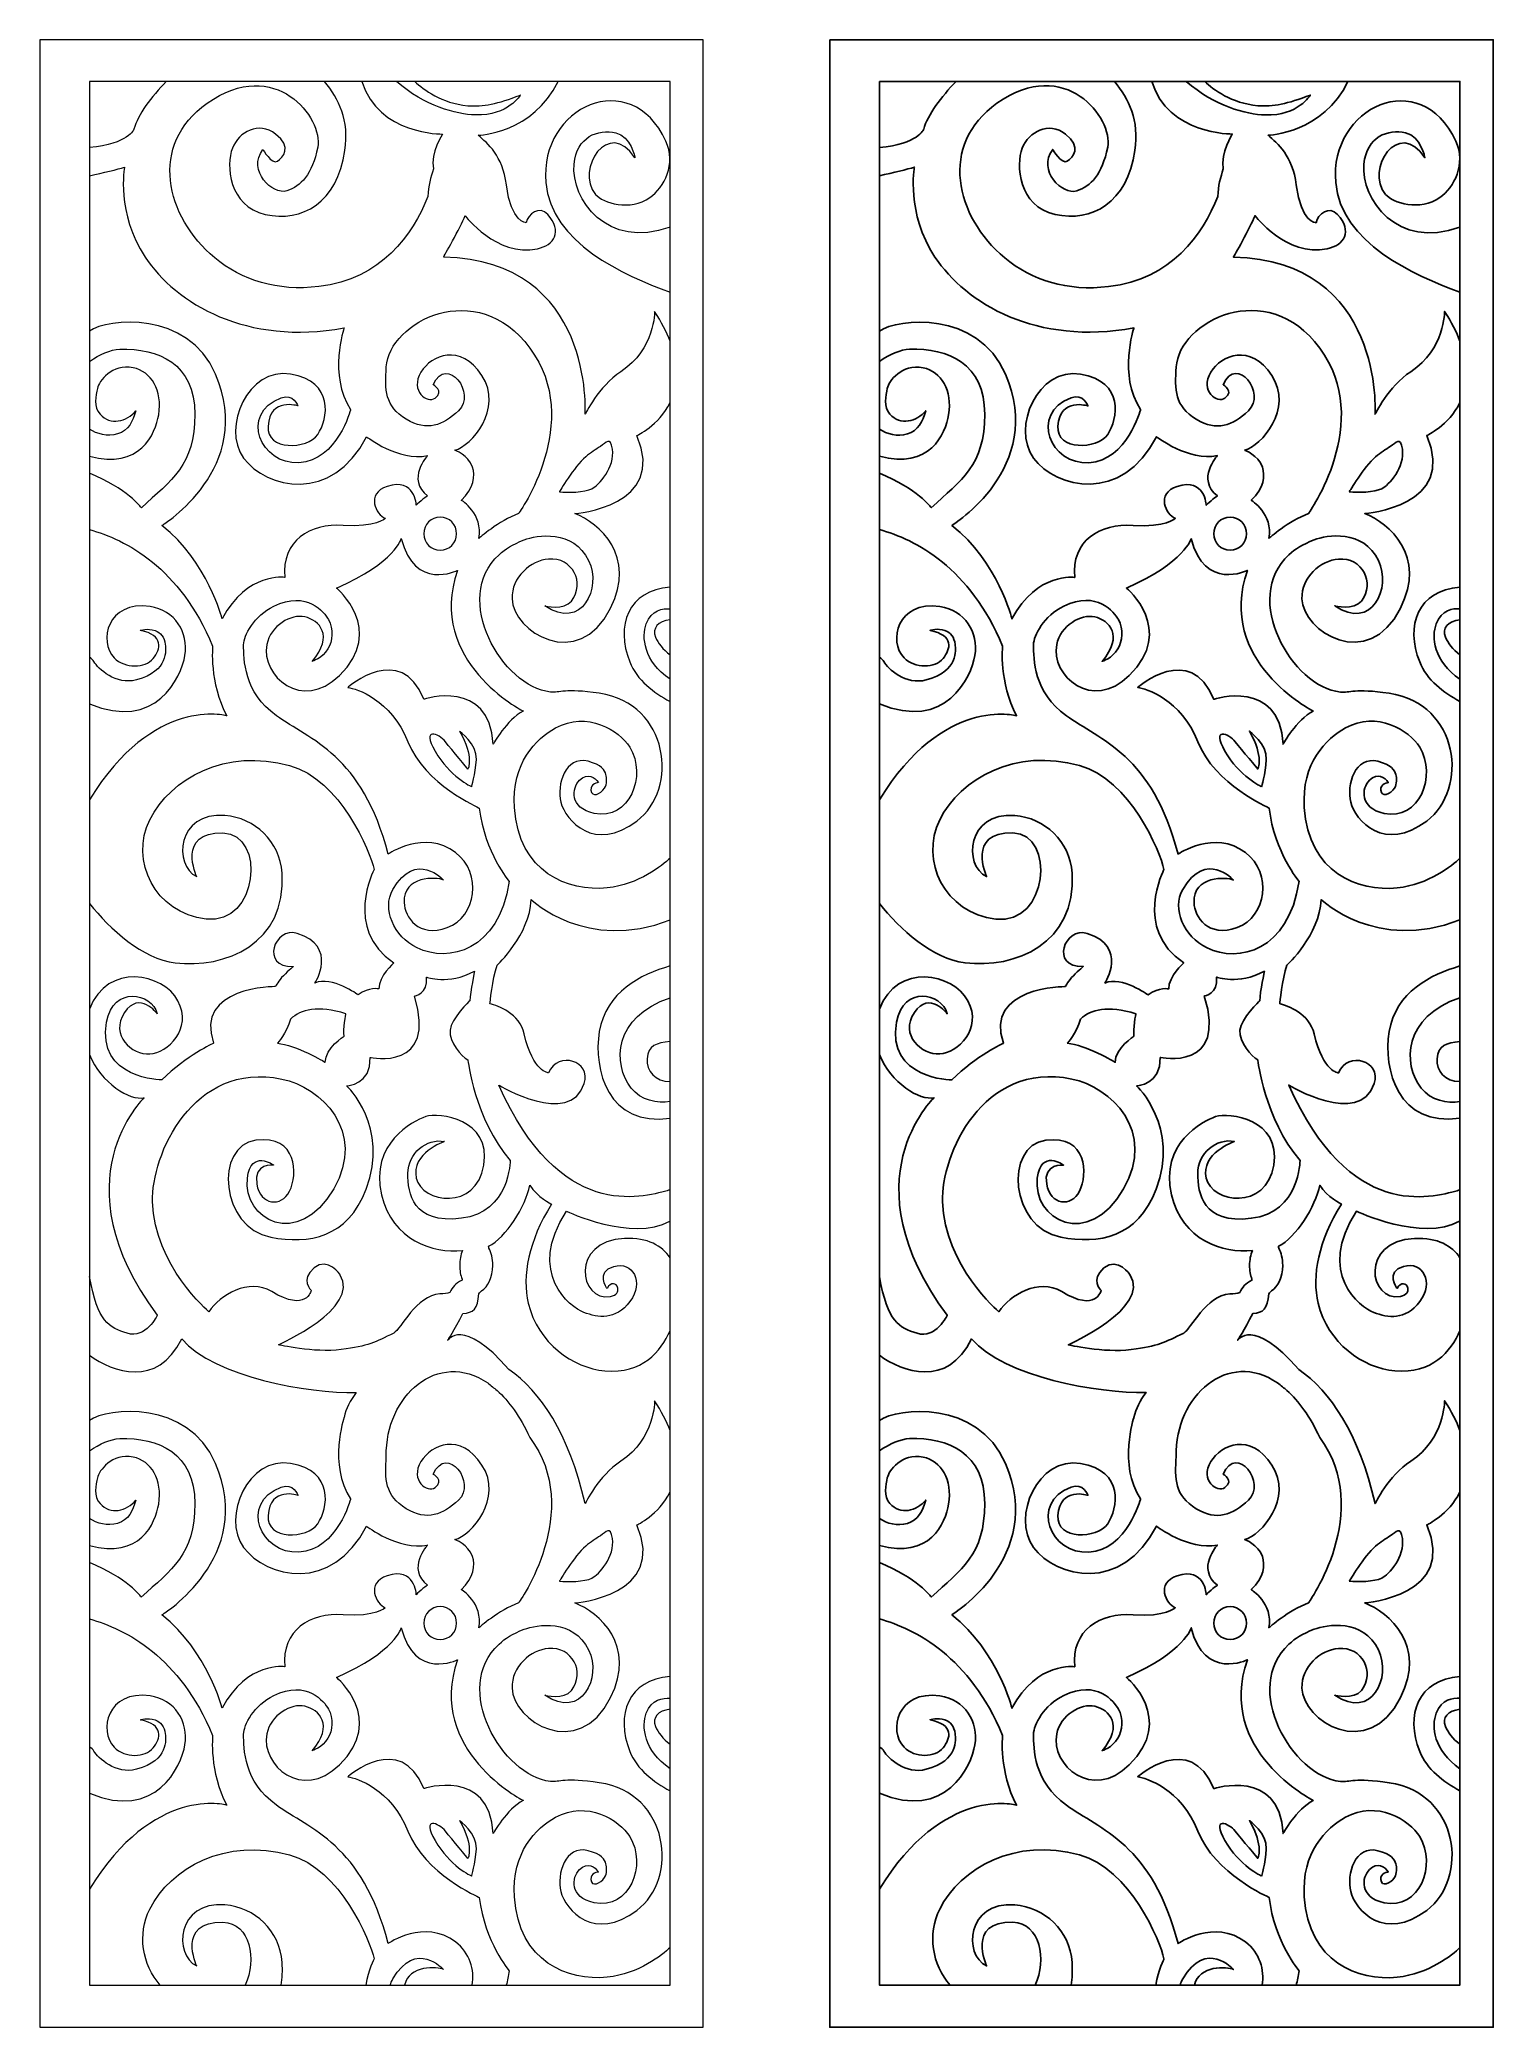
# Model space of a CAD drawing. Header units: centimetres. Extents: x 1.9 to 15.7, y -9.5 to 9.5.
import ezdxf

# ---------------------------------------------------------------- set-up
doc = ezdxf.new("R2010")
doc.units = ezdxf.units.CM
doc.header["$MEASUREMENT"] = 0
doc.layers.add('layer 1', color=7, linetype='Continuous')

msp = doc.modelspace()

# ---------------------------------------------------------------- linework, layer by layer
at = {"layer": 'layer 1', "color": 7, "lineweight": 9}
for points, knots in [([(1.85394, 9.49999), (1.85394, 9.49999), (8.19389, 9.49999), (8.19389, 9.49999), (8.19389, 9.49999), (8.19389, 9.49999), (8.19389, -9.5), (8.19389, -9.5), (8.19389, -9.5), (8.19389, -9.5), (1.85394, -9.5), (1.85394, -9.5), (1.85394, -9.5), (1.85394, -9.5), (1.85394, 9.49999), (1.85394, 9.49999)], [0, 0, 0, 0, 0.2, 0.2, 0.2, 0.2, 0.4, 0.4, 0.4, 0.4, 0.6, 0.6, 0.6, 0.6, 1, 1, 1, 1]), ([(3.06135, 9.10138), (3.06135, 9.10138), (4.57422, 9.10138), (4.57422, 9.10138), (4.57422, 9.10138), (4.71349, 8.93198), (4.81238, 8.73368), (4.77006, 8.44031), (4.77006, 8.44031), (4.69834, 7.94296), (4.35761, 7.7508), (4.00791, 7.82992), (4.00791, 7.82992), (3.65822, 7.90905), (3.63132, 8.30467), (3.69408, 8.46293), (3.69408, 8.46293), (3.75685, 8.62118), (3.94514, 8.72291), (4.10654, 8.59857), (4.10654, 8.59857), (4.26794, 8.47422), (4.17828, 8.37249), (4.12448, 8.33858), (4.12448, 8.33858), (4.07068, 8.30467), (3.98549, 8.45162), (3.98549, 8.45162), (3.98549, 8.45162), (3.83306, 8.24816), (4.07964, 8.01078), (4.21414, 8.056), (4.21414, 8.056), (4.34864, 8.10121), (4.45745, 8.209), (4.51004, 8.47422), (4.51004, 8.47422), (4.56384, 8.74551), (4.10654, 9.35591), (3.45199, 8.89246), (3.45199, 8.89246), (2.89396, 8.49736), (3.0533, 7.80861), (3.52591, 7.41588), (3.52591, 7.41588), (3.78518, 7.20043), (4.12513, 7.09235), (4.51901, 7.1404), (4.51901, 7.1404), (5.1192, 7.21363), (5.4163, 7.6327), (5.56264, 8.0029), (5.56264, 8.0029), (5.5651, 8.10125), (5.58915, 8.18623), (5.61455, 8.2651), (5.61455, 8.2651), (5.58438, 8.42197), (5.70258, 8.59857), (5.70258, 8.59857), (5.70258, 8.59857), (5.70258, 8.59857), (5.08816, 8.58975), (4.93113, 9.10138), (4.93113, 9.10138), (4.93113, 9.10138), (5.26102, 9.10138), (5.26102, 9.10138), (5.26102, 9.10138), (5.53436, 8.8648), (5.83006, 8.78639), (6.01644, 8.7812), (6.01644, 8.7812), (6.33055, 8.77247), (6.44681, 8.97159), (6.44681, 8.97159), (6.44681, 8.97159), (6.22672, 8.88771), (6.09018, 8.85605), (5.94334, 8.86981), (5.94334, 8.86981), (5.6918, 8.89337), (5.52065, 9.0223), (5.43765, 9.10138), (5.43765, 9.10138), (5.43765, 9.10138), (6.8055, 9.10138), (6.8055, 9.10138), (6.8055, 9.10138), (6.57317, 8.60823), (6.04331, 8.58727), (6.04331, 8.58727), (6.04331, 8.58727), (6.13297, 8.50813), (6.27644, 8.39511), (6.31231, 8.11251), (6.31231, 8.11251), (6.35843, 7.74912), (6.5006, 7.7508), (6.5006, 7.7508), (6.5006, 7.7508), (6.51854, 7.82992), (6.62614, 7.92035), (6.70684, 7.82992), (6.70684, 7.82992), (6.85181, 7.66746), (6.7698, 7.53453), (6.6082, 7.50212), (6.6082, 7.50212), (6.21367, 7.423), (5.91778, 7.81862), (5.91778, 7.81862), (5.91778, 7.81862), (5.87295, 7.70558), (5.71155, 7.423), (5.71155, 7.423), (5.71155, 7.423), (7.15517, 7.38909), (7.0655, 5.91961), (7.0655, 5.91961), (7.0655, 5.91961), (7.0655, 5.91961), (7.18958, 6.18329), (7.40622, 6.32654), (7.40622, 6.32654), (7.73295, 6.54259), (7.72902, 6.90303), (7.72902, 6.90303), (7.72902, 6.90303), (7.79516, 6.80081), (7.84295, 6.70624), (7.87618, 6.61872), (7.87618, 6.61872), (7.87618, 6.61872), (7.87618, 6.03202), (7.87618, 6.03202), (7.87618, 6.03202), (7.7685, 5.81096), (7.55866, 5.71615), (7.55866, 5.71615), (7.55866, 5.71615), (7.85456, 5.03794), (6.96687, 4.9701), (6.96687, 4.9701), (6.96687, 4.9701), (7.2, 4.87968), (7.55866, 4.56319), (7.30759, 4.06582), (7.30759, 4.06582), (6.99644, 3.44941), (6.37411, 3.84377), (6.36611, 4.15626), (6.36611, 4.15626), (6.36087, 4.36107), (6.5445, 4.52179), (6.71409, 4.53555), (6.71409, 4.53555), (6.94286, 4.55411), (7.06975, 4.30812), (6.93378, 4.13438), (6.93378, 4.13438), (6.86179, 4.04238), (6.67994, 4.08844), (6.67994, 4.08844), (6.67994, 4.08844), (7.03409, 3.8475), (7.2245, 4.2585), (7.09816, 4.52093), (7.09816, 4.52093), (6.95209, 4.82432), (6.59978, 4.76436), (6.48321, 4.71914), (6.48321, 4.71914), (6.36665, 4.67392), (6.30408, 4.63301), (6.24196, 4.57639), (6.24196, 4.57639), (5.78561, 4.16045), (6.27294, 3.31258), (6.73308, 3.26463), (6.73308, 3.26463), (6.82598, 3.25495), (6.86432, 3.30275), (7.2, 3.25197), (7.2, 3.25197), (7.87249, 3.15024), (7.96216, 2.33638), (7.55866, 2.03118), (7.55866, 2.03118), (7.15517, 1.72598), (6.8772, 2.03118), (6.83237, 2.21204), (6.83237, 2.21204), (6.79189, 2.37531), (6.87272, 2.65853), (7.0924, 2.602), (7.0924, 2.602), (7.22097, 2.56893), (7.25336, 2.5174), (7.26342, 2.47572), (7.26342, 2.47572), (7.2708, 2.44513), (7.27623, 2.38291), (7.25067, 2.3454), (7.25067, 2.3454), (7.21046, 2.28639), (7.12515, 2.25338), (7.1193, 2.32507), (7.1193, 2.32507), (7.11386, 2.3917), (7.19104, 2.39855), (7.19104, 2.39855), (7.19104, 2.39855), (7.15964, 2.44941), (7.08792, 2.49462), (7.0117, 2.42115), (7.0117, 2.42115), (6.93549, 2.34767), (6.91307, 2.15551), (7.15069, 2.10465), (7.15069, 2.10465), (7.48949, 2.03213), (7.65729, 2.46636), (7.49141, 2.73765), (7.49141, 2.73765), (7.39414, 2.89673), (7.08272, 3.08774), (6.78196, 2.92167), (6.78196, 2.92167), (6.59773, 2.81996), (6.36036, 2.58327), (6.38852, 2.16118), (6.38852, 2.16118), (6.4302, 1.53651), (6.90387, 1.3532), (7.27661, 1.39223), (7.27661, 1.39223), (7.57642, 1.42363), (7.80314, 1.60457), (7.87618, 1.67743), (7.87618, 1.67743), (7.87618, 1.67743), (7.87618, 1.08533), (7.87618, 1.08533), (7.87618, 1.08533), (7.07665, 0.77312), (6.54992, 1.27949), (6.54992, 1.27949), (6.54992, 1.27949), (6.53647, 0.94603), (6.22264, 0.65214), (6.22264, 0.65214), (6.22264, 0.65214), (6.17781, 0.52214), (6.1554, 0.28477), (6.1554, 0.28477), (6.1554, 0.28477), (6.23161, 0.26781), (6.43784, 0.1887), (6.48267, -0.00347), (6.48267, -0.00347), (6.56922, -0.37438), (6.7158, -0.37647), (6.7158, -0.37647), (6.7158, -0.37647), (6.80547, -0.16172), (7.12827, -0.26344), (7.05654, -0.47821), (7.05654, -0.47821), (6.91451, -0.90342), (6.24057, -0.49327), (6.24057, -0.49327), (6.24057, -0.49327), (6.82041, -1.80073), (7.60648, -1.56712), (7.84858, -1.50307), (7.84858, -1.50307), (7.85806, -1.50056), (7.86723, -1.49787), (7.87618, -1.49509), (7.87618, -1.49509), (7.87618, -1.49509), (7.87618, -1.79107), (7.87618, -1.79107), (7.87618, -1.79107), (7.87618, -1.79107), (7.87249, -1.79318), (7.87249, -1.79318), (7.87249, -1.79318), (7.51382, -1.99665), (6.88617, -1.69899), (6.88617, -1.69899), (6.88617, -1.69899), (6.50359, -2.29432), (6.91904, -2.61835), (7.05354, -2.66734), (7.05354, -2.66734), (7.18804, -2.71632), (7.35242, -2.74647), (7.49291, -2.56184), (7.49291, -2.56184), (7.63338, -2.37721), (7.5175, -2.17355), (7.33748, -2.2265), (7.33748, -2.2265), (7.15815, -2.27924), (7.27471, -2.43749), (7.27471, -2.43749), (7.27471, -2.43749), (7.30898, -2.37398), (7.36743, -2.38095), (7.37639, -2.4337), (7.37639, -2.4337), (7.38536, -2.46761), (7.3654, -2.50172), (7.30759, -2.51286), (7.30759, -2.51286), (7.00858, -2.57048), (6.91308, -1.98198), (7.44209, -1.95897), (7.44209, -1.95897), (7.66552, -1.94927), (7.7995, -2.03135), (7.87618, -2.14339), (7.87618, -2.14339), (7.87618, -2.14339), (7.87618, -2.84091), (7.87618, -2.84091), (7.87618, -2.84091), (7.78709, -3.04078), (7.61183, -3.2561), (7.2538, -3.22498), (7.2538, -3.22498), (6.94659, -3.19827), (6.61248, -2.95804), (6.52152, -2.57954), (6.52152, -2.57954), (6.45849, -2.3173), (6.52618, -1.98278), (6.7427, -1.63117), (6.7427, -1.63117), (6.7427, -1.63117), (6.6082, -1.56335), (6.53647, -1.45032), (6.53647, -1.45032), (6.49597, -1.6556), (6.30762, -1.95184), (6.14255, -2.03396), (6.14255, -2.03396), (6.14315, -2.03949), (6.14371, -2.04506), (6.14427, -2.05067), (6.14427, -2.05067), (6.1679, -2.09538), (6.1822, -2.15345), (6.1822, -2.21691), (6.1822, -2.21691), (6.1822, -2.32942), (6.13727, -2.42493), (6.07491, -2.45915), (6.07491, -2.45915), (6.06698, -2.46916), (6.05833, -2.47863), (6.04883, -2.48738), (6.04883, -2.48738), (6.04079, -2.63646), (5.99377, -2.66871), (5.8966, -2.67803), (5.8966, -2.67803), (5.81233, -2.83947), (5.75604, -2.93125), (5.75057, -2.93303), (5.75057, -2.93303), (5.75057, -2.93303), (5.89657, -2.70302), (6.33594, -3.21169), (6.33594, -3.21169), (6.33594, -3.21169), (6.33598, -3.21182), (6.33598, -3.21182), (6.33598, -3.21182), (6.63776, -3.42104), (6.90821, -3.82011), (7.06547, -4.49456), (7.06547, -4.49456), (7.06547, -4.49456), (7.18956, -4.23088), (7.4062, -4.08763), (7.4062, -4.08763), (7.73293, -3.87159), (7.729, -3.51114), (7.729, -3.51114), (7.729, -3.51114), (7.79515, -3.61337), (7.84294, -3.70795), (7.87618, -3.79548), (7.87618, -3.79548), (7.87618, -3.79548), (7.87618, -4.38212), (7.87618, -4.38212), (7.87618, -4.38212), (7.76849, -4.60321), (7.55864, -4.69803), (7.55864, -4.69803), (7.55864, -4.69803), (7.85454, -5.37623), (6.96685, -5.44407), (6.96685, -5.44407), (6.96685, -5.44407), (7.19997, -5.53449), (7.55864, -5.85098), (7.30757, -6.34835), (7.30757, -6.34835), (6.99641, -6.96476), (6.37409, -6.5704), (6.36609, -6.25791), (6.36609, -6.25791), (6.36085, -6.0531), (6.54448, -5.89239), (6.71407, -5.87862), (6.71407, -5.87862), (6.94284, -5.86006), (7.06973, -6.10605), (6.93376, -6.2798), (6.93376, -6.2798), (6.86177, -6.3718), (6.67992, -6.32574), (6.67992, -6.32574), (6.67992, -6.32574), (7.03406, -6.56668), (7.22448, -6.15568), (7.09814, -5.89324), (7.09814, -5.89324), (6.95207, -5.58986), (6.59976, -5.64982), (6.48319, -5.69504), (6.48319, -5.69504), (6.36663, -5.74025), (6.30406, -5.78116), (6.24194, -5.83778), (6.24194, -5.83778), (5.78559, -6.25372), (6.27292, -7.10159), (6.73306, -7.14955), (6.73306, -7.14955), (6.82596, -7.15923), (6.8643, -7.11143), (7.19997, -7.1622), (7.19997, -7.1622), (7.87247, -7.26393), (7.96214, -8.07779), (7.55864, -8.38299), (7.55864, -8.38299), (7.15514, -8.68819), (6.87718, -8.38299), (6.83235, -8.20213), (6.83235, -8.20213), (6.79187, -8.03886), (6.8727, -7.75564), (7.09237, -7.81217), (7.09237, -7.81217), (7.22095, -7.84524), (7.25334, -7.89677), (7.2634, -7.93845), (7.2634, -7.93845), (7.27078, -7.96904), (7.2762, -8.03127), (7.25065, -8.06877), (7.25065, -8.06877), (7.21044, -8.12778), (7.12513, -8.1608), (7.11928, -8.0891), (7.11928, -8.0891), (7.11384, -8.02247), (7.19101, -8.01562), (7.19101, -8.01562), (7.19101, -8.01562), (7.15962, -7.96477), (7.0879, -7.91955), (7.01168, -7.99302), (7.01168, -7.99302), (6.93547, -8.0665), (6.91305, -8.25866), (7.15066, -8.30952), (7.15066, -8.30952), (7.48948, -8.38205), (7.65727, -7.94781), (7.49139, -7.67653), (7.49139, -7.67653), (7.39412, -7.51744), (7.0827, -7.32643), (6.78194, -7.4925), (6.78194, -7.4925), (6.5977, -7.59422), (6.36034, -7.8309), (6.3885, -8.253), (6.3885, -8.253), (6.43019, -8.87767), (6.90384, -9.06097), (7.27659, -9.02195), (7.27659, -9.02195), (7.57641, -8.99055), (7.80314, -8.80959), (7.87618, -8.73674), (7.87618, -8.73674), (7.87618, -8.73674), (7.87618, -9.09757), (7.87618, -9.09757), (7.87618, -9.09757), (7.87618, -9.09757), (6.31093, -9.09757), (6.31093, -9.09757), (6.31093, -9.09757), (6.32216, -9.05443), (6.33172, -9.0085), (6.33919, -8.95948), (6.33919, -8.95948), (6.33919, -8.95948), (6.10605, -8.68819), (6.05225, -8.25866), (6.05225, -8.25866), (6.05225, -8.25866), (5.5322, -8.03259), (5.37081, -7.62566), (5.37081, -7.62566), (5.20941, -7.21873), (4.87764, -7.117), (4.79694, -7.10569), (4.79694, -7.10569), (4.79694, -7.10569), (5.29908, -6.66485), (5.52323, -7.21873), (5.52323, -7.21873), (5.52323, -7.21873), (6.15089, -7.01526), (6.18675, -7.64826), (6.18675, -7.64826), (6.18675, -7.64826), (6.31355, -7.41488), (6.47368, -7.33176), (6.47368, -7.33176), (6.47368, -7.33176), (5.54117, -6.857), (5.84603, -5.98663), (5.84603, -5.98663), (5.84603, -5.98663), (5.43357, -6.19009), (5.30804, -5.68143), (5.30804, -5.68143), (5.30804, -5.68143), (5.25424, -5.90751), (4.68934, -6.15618), (4.68934, -6.15618), (4.68934, -6.15618), (5.16458, -6.5518), (4.71624, -6.99265), (4.71624, -6.99265), (4.36055, -7.34241), (3.96534, -6.99488), (4.02321, -6.6952), (4.02321, -6.6952), (4.05805, -6.51477), (4.25657, -6.40037), (4.38728, -6.43129), (4.38728, -6.43129), (4.52453, -6.46374), (4.66736, -6.60948), (4.45622, -6.857), (4.45622, -6.857), (4.45622, -6.857), (4.55268, -6.82797), (4.60768, -6.73709), (4.60768, -6.73709), (4.6503, -6.66667), (4.66446, -6.5456), (4.6123, -6.45794), (4.6123, -6.45794), (4.57031, -6.38739), (4.41228, -6.17359), (4.0897, -6.3294), (4.0897, -6.3294), (3.90205, -6.42003), (3.80166, -6.61024), (3.80166, -6.69876), (3.80166, -6.69876), (3.80166, -6.8344), (3.80166, -7.15091), (4.11549, -7.37698), (4.11549, -7.37698), (4.42932, -7.60304), (4.94041, -7.74999), (5.18251, -8.6995), (5.18251, -8.6995), (5.18251, -8.6995), (5.53115, -8.45912), (5.8265, -8.68455), (5.8265, -8.68455), (5.96255, -8.78839), (6.01069, -8.95117), (5.98614, -9.09757), (5.98614, -9.09757), (5.98614, -9.09757), (5.33967, -9.09757), (5.33967, -9.09757), (5.33967, -9.09757), (5.38057, -8.90672), (5.6546, -8.91742), (5.71153, -8.94817), (5.71153, -8.94817), (5.71153, -8.94817), (5.4515, -8.65428), (5.22734, -9.03861), (5.22734, -9.03861), (5.21638, -9.05739), (5.20778, -9.07714), (5.20142, -9.09757), (5.20142, -9.09757), (5.20142, -9.09757), (4.96921, -9.09757), (4.96921, -9.09757), (4.96921, -9.09757), (4.99295, -8.95163), (5.04801, -8.84644), (5.04801, -8.84644), (5.04801, -8.84644), (5.01214, -8.67688), (4.72735, -7.98697), (4.24102, -7.85173), (4.24102, -7.85173), (3.63129, -7.68217), (3.10227, -7.97606), (2.905, -8.37169), (2.905, -8.37169), (2.78501, -8.61236), (2.83256, -8.9011), (3.00559, -9.09757), (3.00559, -9.09757), (3.00559, -9.09757), (2.32866, -9.09757), (2.32866, -9.09757), (2.32866, -9.09757), (2.32866, -9.09757), (2.32866, -8.18041), (2.32866, -8.18041), (2.32866, -8.18041), (2.94198, -7.18077), (3.64027, -7.37698), (3.64027, -7.37698), (3.64027, -7.37698), (3.4699, -7.06047), (3.50577, -6.71007), (3.50577, -6.71007), (3.50577, -6.71007), (3.19176, -5.96006), (2.67814, -5.69218), (2.32866, -5.5971), (2.32866, -5.5971), (2.32866, -5.5971), (2.32866, -5.05771), (2.32866, -5.05771), (2.32866, -5.05771), (2.69107, -5.20359), (2.82431, -5.38754), (2.82431, -5.38754), (2.82431, -5.38754), (3.11124, -5.12756), (3.3354, -4.98061), (3.3354, -4.49456), (3.3354, -4.49456), (3.3354, -4.0085), (2.9857, -3.86156), (2.61807, -3.87286), (2.61807, -3.87286), (2.52926, -3.87559), (2.42755, -3.92348), (2.32866, -3.98922), (2.32866, -3.98922), (2.32866, -3.98922), (2.32866, -3.69858), (2.32866, -3.69858), (2.32866, -3.69858), (2.50329, -3.57678), (3.26707, -3.49641), (3.53266, -4.11023), (3.53266, -4.11023), (3.92054, -5.0067), (3.02157, -5.55709), (3.02157, -5.55709), (3.02157, -5.55709), (3.46094, -5.90751), (3.59544, -6.45008), (3.59544, -6.45008), (3.59544, -6.45008), (3.83752, -5.99794), (4.19619, -6.05445), (4.19619, -6.05445), (4.19619, -6.05445), (4.16032, -5.70405), (4.43829, -5.53449), (4.75212, -5.55709), (4.75212, -5.55709), (5.06594, -5.5797), (5.15561, -5.48927), (5.15561, -5.48927), (5.15561, -5.48927), (5.06594, -5.45536), (4.96731, -5.25189), (5.17354, -5.18407), (5.17354, -5.18407), (5.44081, -5.09617), (5.4515, -5.36494), (5.4515, -5.36494), (5.4515, -5.36494), (5.4784, -5.33102), (5.5591, -5.2745), (5.5591, -5.2745), (5.5591, -5.2745), (5.35288, -5.11625), (5.5591, -4.89018), (5.5591, -4.89018), (5.5591, -4.89018), (5.28114, -4.9467), (4.97628, -4.70932), (4.97628, -4.70932), (4.97628, -4.70932), (4.64451, -5.35363), (4.01686, -5.20669), (3.80166, -4.91279), (3.80166, -4.91279), (3.58646, -4.6189), (3.84649, -4.04241), (4.24999, -4.11023), (4.24999, -4.11023), (4.67233, -4.18122), (4.60866, -4.53977), (4.51002, -4.68672), (4.51002, -4.68672), (4.41139, -4.83367), (4.01686, -4.84496), (4.03479, -4.60759), (4.03479, -4.60759), (4.05605, -4.32627), (4.32172, -4.41543), (4.32172, -4.41543), (4.32172, -4.41543), (4.32172, -4.41543), (4.27689, -4.2911), (4.16032, -4.3363), (4.16032, -4.3363), (3.76018, -4.49152), (3.96306, -4.98061), (4.33069, -4.95801), (4.33069, -4.95801), (4.69832, -4.9354), (4.82384, -4.44934), (4.82384, -4.44934), (4.82384, -4.44934), (4.60866, -4.12154), (4.76108, -3.66939), (4.76108, -3.66939), (4.76108, -3.66939), (4.7797, -3.58801), (4.81999, -3.50713), (4.87704, -3.43147), (4.87704, -3.43147), (4.87704, -3.43147), (4.87652, -3.43188), (4.87652, -3.43188), (4.87652, -3.43188), (4.42375, -3.44191), (3.52211, -3.28385), (3.20989, -2.91979), (3.20989, -2.91979), (2.97676, -3.39198), (2.54897, -3.23886), (2.32867, -3.0749), (2.32867, -3.0749), (2.32867, -3.0749), (2.32867, -2.32326), (2.32867, -2.32326), (2.32867, -2.32326), (2.40842, -2.75928), (2.51495, -2.8108), (2.68953, -2.86582), (2.68953, -2.86582), (2.86885, -2.92235), (2.97676, -2.69372), (2.97676, -2.69372), (2.97676, -2.69372), (2.01734, -1.4051), (2.85123, -0.61384), (2.85123, -0.61384), (2.85123, -0.61384), (2.71895, -0.64561), (2.43535, -0.47268), (2.32867, -0.20116), (2.32867, -0.20116), (2.32867, -0.20116), (2.32867, 0.23391), (2.32867, 0.23391), (2.32867, 0.23391), (2.50056, 0.68425), (3.03503, 0.57587), (3.17402, 0.31303), (3.17402, 0.31303), (3.31749, 0.04174), (3.07539, -0.18433), (2.90502, -0.19563), (2.90502, -0.19563), (2.73466, -0.20694), (2.51947, -0.01477), (2.66293, 0.19999), (2.66293, 0.19999), (2.80639, 0.41476), (2.97676, 0.1887), (2.97676, 0.1887), (2.97676, 0.1887), (2.92296, 0.39216), (2.55533, 0.45998), (2.49256, 0.10957), (2.49256, 0.10957), (2.3948, -0.43617), (3.02159, -0.44429), (3.02159, -0.44429), (3.02159, -0.44429), (3.25472, -0.20694), (3.51476, -0.0939), (3.51476, -0.0939), (3.51476, -0.0939), (3.32646, 0.44867), (4.10654, 0.44867), (4.10654, 0.44867), (4.10654, 0.44867), (4.10654, 0.44867), (4.12242, 0.48561), (4.16509, 0.53375), (4.16509, 0.53375), (4.2076, 0.58169), (4.27691, 0.64083), (4.27691, 0.64083), (4.27691, 0.64083), (3.95411, 0.62954), (4.09758, 1.02516), (4.31278, 0.95734), (4.31278, 0.95734), (4.7095, 0.83231), (4.48314, 0.48259), (4.48314, 0.48259), (4.48314, 0.48259), (4.64454, 0.55041), (4.8956, 0.36954), (4.8956, 0.36954), (4.8956, 0.36954), (5.0032, 0.44867), (5.09286, 0.42607), (5.09286, 0.42607), (5.09286, 0.42607), (5.09286, 0.55041), (5.23633, 0.67474), (5.23633, 0.67474), (5.23633, 0.67474), (4.75214, 1.00256), (5.04803, 1.56773), (5.04803, 1.56773), (5.04803, 1.56773), (5.01216, 1.73729), (4.72738, 2.4272), (4.24104, 2.56244), (4.24104, 2.56244), (3.63132, 2.732), (3.10229, 2.43811), (2.90502, 2.04249), (2.90502, 2.04249), (2.71309, 1.65753), (2.94986, 1.1495), (3.44302, 1.09298), (3.44302, 1.09298), (3.94068, 1.03595), (4.01759, 1.90686), (3.60442, 1.91814), (3.60442, 1.91814), (3.1561, 1.93039), (3.35336, 1.49991), (3.35336, 1.49991), (3.35336, 1.49991), (3.12755, 1.60731), (3.16474, 2.12078), (3.62192, 2.08383), (3.62192, 2.08383), (3.9102, 2.06054), (4.14907, 1.84006), (4.16931, 1.53382), (4.16931, 1.53382), (4.21414, 0.8556), (3.62235, 0.61823), (3.14712, 0.67474), (3.14712, 0.67474), (2.83765, 0.71155), (2.52441, 0.99766), (2.32867, 1.24268), (2.32867, 1.24268), (2.32867, 1.24268), (2.32867, 2.23375), (2.32867, 2.23375), (2.32867, 2.23375), (2.94199, 3.2334), (3.64029, 3.0372), (3.64029, 3.0372), (3.64029, 3.0372), (3.46992, 3.3537), (3.50579, 3.70411), (3.50579, 3.70411), (3.50579, 3.70411), (3.19178, 4.45413), (2.67815, 4.722), (2.32867, 4.81707), (2.32867, 4.81707), (2.32867, 4.81707), (2.32867, 5.35646), (2.32867, 5.35646), (2.32867, 5.35646), (2.69109, 5.21058), (2.82433, 5.02663), (2.82433, 5.02663), (2.82433, 5.02663), (3.11126, 5.28661), (3.33542, 5.43356), (3.33542, 5.91961), (3.33542, 5.91961), (3.33542, 6.40567), (2.98572, 6.55261), (2.61809, 6.54132), (2.61809, 6.54132), (2.52928, 6.53858), (2.42756, 6.49069), (2.32867, 6.42494), (2.32867, 6.42494), (2.32867, 6.42494), (2.32867, 6.71558), (2.32867, 6.71558), (2.32867, 6.71558), (2.50328, 6.83739), (3.26709, 6.91778), (3.53269, 6.30394), (3.53269, 6.30394), (3.92056, 5.40748), (3.02159, 4.85708), (3.02159, 4.85708), (3.02159, 4.85708), (3.46096, 4.50666), (3.59546, 3.96409), (3.59546, 3.96409), (3.59546, 3.96409), (3.83754, 4.41624), (4.19621, 4.35972), (4.19621, 4.35972), (4.19621, 4.35972), (4.16034, 4.71013), (4.43831, 4.87968), (4.75214, 4.85708), (4.75214, 4.85708), (5.06596, 4.83448), (5.15563, 4.9249), (5.15563, 4.9249), (5.15563, 4.9249), (5.06596, 4.95881), (4.96733, 5.16228), (5.17356, 5.2301), (5.17356, 5.2301), (5.44083, 5.318), (5.45152, 5.04924), (5.45152, 5.04924), (5.45152, 5.04924), (5.47842, 5.08315), (5.55912, 5.13967), (5.55912, 5.13967), (5.55912, 5.13967), (5.3529, 5.29792), (5.55912, 5.52399), (5.55912, 5.52399), (5.55912, 5.52399), (5.28116, 5.46747), (4.97631, 5.70485), (4.97631, 5.70485), (4.97631, 5.70485), (4.64454, 5.06054), (4.01688, 5.20748), (3.80168, 5.50138), (3.80168, 5.50138), (3.58649, 5.79528), (3.84651, 6.37176), (4.25001, 6.30394), (4.25001, 6.30394), (4.67235, 6.23295), (4.60868, 5.87441), (4.51004, 5.72745), (4.51004, 5.72745), (4.41141, 5.5805), (4.01688, 5.56921), (4.03481, 5.80659), (4.03481, 5.80659), (4.05607, 6.0879), (4.32174, 5.99874), (4.32174, 5.99874), (4.32174, 5.99874), (4.32174, 5.99874), (4.27691, 6.12308), (4.16034, 6.07787), (4.16034, 6.07787), (3.7602, 5.92266), (3.96308, 5.43356), (4.33071, 5.45617), (4.33071, 5.45617), (4.69834, 5.47877), (4.82387, 5.96483), (4.82387, 5.96483), (4.82387, 5.96483), (4.60868, 6.29263), (4.76111, 6.74478), (4.76111, 6.74478), (4.76111, 6.74478), (3.82858, 6.57523), (3.15747, 6.97571), (2.86019, 7.423), (2.86019, 7.423), (2.58223, 7.84122), (2.66293, 8.28207), (2.66293, 8.28207), (2.66293, 8.28207), (2.59665, 8.26117), (2.4636, 8.22947), (2.32867, 8.19906), (2.32867, 8.19906), (2.32867, 8.19906), (2.32867, 8.46985), (2.32867, 8.46985), (2.32867, 8.46985), (2.70079, 8.50401), (2.75259, 8.64378), (2.75259, 8.64378), (2.75259, 8.64378), (2.79027, 8.78626), (2.92073, 8.95356), (3.06135, 9.10138)], [0, 0, 0, 0, 0.00381679, 0.00381679, 0.00381679, 0.00381679, 0.00763359, 0.00763359, 0.00763359, 0.00763359, 0.01145038, 0.01145038, 0.01145038, 0.01145038, 0.01526718, 0.01526718, 0.01526718, 0.01526718, 0.01908397, 0.01908397, 0.01908397, 0.01908397, 0.02290076, 0.02290076, 0.02290076, 0.02290076, 0.02671756, 0.02671756, 0.02671756, 0.02671756, 0.03053435, 0.03053435, 0.03053435, 0.03053435, 0.03435115, 0.03435115, 0.03435115, 0.03435115, 0.03816794, 0.03816794, 0.03816794, 0.03816794, 0.04198473, 0.04198473, 0.04198473, 0.04198473, 0.04580153, 0.04580153, 0.04580153, 0.04580153, 0.04961832, 0.04961832, 0.04961832, 0.04961832, 0.05343511, 0.05343511, 0.05343511, 0.05343511, 0.05725191, 0.05725191, 0.05725191, 0.05725191, 0.0610687, 0.0610687, 0.0610687, 0.0610687, 0.0648855, 0.0648855, 0.0648855, 0.0648855, 0.06870229, 0.06870229, 0.06870229, 0.06870229, 0.07251908, 0.07251908, 0.07251908, 0.07251908, 0.07633588, 0.07633588, 0.07633588, 0.07633588, 0.08015267, 0.08015267, 0.08015267, 0.08015267, 0.08396947, 0.08396947, 0.08396947, 0.08396947, 0.08778626, 0.08778626, 0.08778626, 0.08778626, 0.09160305, 0.09160305, 0.09160305, 0.09160305, 0.09541985, 0.09541985, 0.09541985, 0.09541985, 0.09923664, 0.09923664, 0.09923664, 0.09923664, 0.10305344, 0.10305344, 0.10305344, 0.10305344, 0.10687023, 0.10687023, 0.10687023, 0.10687023, 0.11068702, 0.11068702, 0.11068702, 0.11068702, 0.11450382, 0.11450382, 0.11450382, 0.11450382, 0.11832061, 0.11832061, 0.11832061, 0.11832061, 0.1221374, 0.1221374, 0.1221374, 0.1221374, 0.1259542, 0.1259542, 0.1259542, 0.1259542, 0.12977099, 0.12977099, 0.12977099, 0.12977099, 0.13358779, 0.13358779, 0.13358779, 0.13358779, 0.13740458, 0.13740458, 0.13740458, 0.13740458, 0.14122137, 0.14122137, 0.14122137, 0.14122137, 0.14503817, 0.14503817, 0.14503817, 0.14503817, 0.14885496, 0.14885496, 0.14885496, 0.14885496, 0.15267176, 0.15267176, 0.15267176, 0.15267176, 0.15648855, 0.15648855, 0.15648855, 0.15648855, 0.16030534, 0.16030534, 0.16030534, 0.16030534, 0.16412214, 0.16412214, 0.16412214, 0.16412214, 0.16793893, 0.16793893, 0.16793893, 0.16793893, 0.17175573, 0.17175573, 0.17175573, 0.17175573, 0.17557252, 0.17557252, 0.17557252, 0.17557252, 0.17938931, 0.17938931, 0.17938931, 0.17938931, 0.18320611, 0.18320611, 0.18320611, 0.18320611, 0.1870229, 0.1870229, 0.1870229, 0.1870229, 0.19083969, 0.19083969, 0.19083969, 0.19083969, 0.19465649, 0.19465649, 0.19465649, 0.19465649, 0.19847328, 0.19847328, 0.19847328, 0.19847328, 0.20229008, 0.20229008, 0.20229008, 0.20229008, 0.20610687, 0.20610687, 0.20610687, 0.20610687, 0.20992366, 0.20992366, 0.20992366, 0.20992366, 0.21374046, 0.21374046, 0.21374046, 0.21374046, 0.21755725, 0.21755725, 0.21755725, 0.21755725, 0.22137405, 0.22137405, 0.22137405, 0.22137405, 0.22519084, 0.22519084, 0.22519084, 0.22519084, 0.22900763, 0.22900763, 0.22900763, 0.22900763, 0.23282443, 0.23282443, 0.23282443, 0.23282443, 0.23664122, 0.23664122, 0.23664122, 0.23664122, 0.24045802, 0.24045802, 0.24045802, 0.24045802, 0.24427481, 0.24427481, 0.24427481, 0.24427481, 0.2480916, 0.2480916, 0.2480916, 0.2480916, 0.2519084, 0.2519084, 0.2519084, 0.2519084, 0.25572519, 0.25572519, 0.25572519, 0.25572519, 0.25954198, 0.25954198, 0.25954198, 0.25954198, 0.26335878, 0.26335878, 0.26335878, 0.26335878, 0.26717557, 0.26717557, 0.26717557, 0.26717557, 0.27099237, 0.27099237, 0.27099237, 0.27099237, 0.27480916, 0.27480916, 0.27480916, 0.27480916, 0.27862595, 0.27862595, 0.27862595, 0.27862595, 0.28244275, 0.28244275, 0.28244275, 0.28244275, 0.28625954, 0.28625954, 0.28625954, 0.28625954, 0.29007634, 0.29007634, 0.29007634, 0.29007634, 0.29389313, 0.29389313, 0.29389313, 0.29389313, 0.29770992, 0.29770992, 0.29770992, 0.29770992, 0.30152672, 0.30152672, 0.30152672, 0.30152672, 0.30534351, 0.30534351, 0.30534351, 0.30534351, 0.30916031, 0.30916031, 0.30916031, 0.30916031, 0.3129771, 0.3129771, 0.3129771, 0.3129771, 0.31679389, 0.31679389, 0.31679389, 0.31679389, 0.32061069, 0.32061069, 0.32061069, 0.32061069, 0.32442748, 0.32442748, 0.32442748, 0.32442748, 0.32824427, 0.32824427, 0.32824427, 0.32824427, 0.33206107, 0.33206107, 0.33206107, 0.33206107, 0.33587786, 0.33587786, 0.33587786, 0.33587786, 0.33969466, 0.33969466, 0.33969466, 0.33969466, 0.34351145, 0.34351145, 0.34351145, 0.34351145, 0.34732824, 0.34732824, 0.34732824, 0.34732824, 0.35114504, 0.35114504, 0.35114504, 0.35114504, 0.35496183, 0.35496183, 0.35496183, 0.35496183, 0.35877863, 0.35877863, 0.35877863, 0.35877863, 0.36259542, 0.36259542, 0.36259542, 0.36259542, 0.36641221, 0.36641221, 0.36641221, 0.36641221, 0.37022901, 0.37022901, 0.37022901, 0.37022901, 0.3740458, 0.3740458, 0.3740458, 0.3740458, 0.3778626, 0.3778626, 0.3778626, 0.3778626, 0.38167939, 0.38167939, 0.38167939, 0.38167939, 0.38549618, 0.38549618, 0.38549618, 0.38549618, 0.38931298, 0.38931298, 0.38931298, 0.38931298, 0.39312977, 0.39312977, 0.39312977, 0.39312977, 0.39694656, 0.39694656, 0.39694656, 0.39694656, 0.40076336, 0.40076336, 0.40076336, 0.40076336, 0.40458015, 0.40458015, 0.40458015, 0.40458015, 0.40839695, 0.40839695, 0.40839695, 0.40839695, 0.41221374, 0.41221374, 0.41221374, 0.41221374, 0.41603053, 0.41603053, 0.41603053, 0.41603053, 0.41984733, 0.41984733, 0.41984733, 0.41984733, 0.42366412, 0.42366412, 0.42366412, 0.42366412, 0.42748092, 0.42748092, 0.42748092, 0.42748092, 0.43129771, 0.43129771, 0.43129771, 0.43129771, 0.4351145, 0.4351145, 0.4351145, 0.4351145, 0.4389313, 0.4389313, 0.4389313, 0.4389313, 0.44274809, 0.44274809, 0.44274809, 0.44274809, 0.44656489, 0.44656489, 0.44656489, 0.44656489, 0.45038168, 0.45038168, 0.45038168, 0.45038168, 0.45419847, 0.45419847, 0.45419847, 0.45419847, 0.45801527, 0.45801527, 0.45801527, 0.45801527, 0.46183206, 0.46183206, 0.46183206, 0.46183206, 0.46564885, 0.46564885, 0.46564885, 0.46564885, 0.46946565, 0.46946565, 0.46946565, 0.46946565, 0.47328244, 0.47328244, 0.47328244, 0.47328244, 0.47709924, 0.47709924, 0.47709924, 0.47709924, 0.48091603, 0.48091603, 0.48091603, 0.48091603, 0.48473282, 0.48473282, 0.48473282, 0.48473282, 0.48854962, 0.48854962, 0.48854962, 0.48854962, 0.49236641, 0.49236641, 0.49236641, 0.49236641, 0.49618321, 0.49618321, 0.49618321, 0.49618321, 0.5, 0.5, 0.5, 0.5, 0.50381679, 0.50381679, 0.50381679, 0.50381679, 0.50763359, 0.50763359, 0.50763359, 0.50763359, 0.51145038, 0.51145038, 0.51145038, 0.51145038, 0.51526718, 0.51526718, 0.51526718, 0.51526718, 0.51908397, 0.51908397, 0.51908397, 0.51908397, 0.52290076, 0.52290076, 0.52290076, 0.52290076, 0.52671756, 0.52671756, 0.52671756, 0.52671756, 0.53053435, 0.53053435, 0.53053435, 0.53053435, 0.53435115, 0.53435115, 0.53435115, 0.53435115, 0.53816794, 0.53816794, 0.53816794, 0.53816794, 0.54198473, 0.54198473, 0.54198473, 0.54198473, 0.54580153, 0.54580153, 0.54580153, 0.54580153, 0.54961832, 0.54961832, 0.54961832, 0.54961832, 0.55343511, 0.55343511, 0.55343511, 0.55343511, 0.55725191, 0.55725191, 0.55725191, 0.55725191, 0.5610687, 0.5610687, 0.5610687, 0.5610687, 0.5648855, 0.5648855, 0.5648855, 0.5648855, 0.56870229, 0.56870229, 0.56870229, 0.56870229, 0.57251908, 0.57251908, 0.57251908, 0.57251908, 0.57633588, 0.57633588, 0.57633588, 0.57633588, 0.58015267, 0.58015267, 0.58015267, 0.58015267, 0.58396947, 0.58396947, 0.58396947, 0.58396947, 0.58778626, 0.58778626, 0.58778626, 0.58778626, 0.59160305, 0.59160305, 0.59160305, 0.59160305, 0.59541985, 0.59541985, 0.59541985, 0.59541985, 0.59923664, 0.59923664, 0.59923664, 0.59923664, 0.60305344, 0.60305344, 0.60305344, 0.60305344, 0.60687023, 0.60687023, 0.60687023, 0.60687023, 0.61068702, 0.61068702, 0.61068702, 0.61068702, 0.61450382, 0.61450382, 0.61450382, 0.61450382, 0.61832061, 0.61832061, 0.61832061, 0.61832061, 0.6221374, 0.6221374, 0.6221374, 0.6221374, 0.6259542, 0.6259542, 0.6259542, 0.6259542, 0.62977099, 0.62977099, 0.62977099, 0.62977099, 0.63358779, 0.63358779, 0.63358779, 0.63358779, 0.63740458, 0.63740458, 0.63740458, 0.63740458, 0.64122137, 0.64122137, 0.64122137, 0.64122137, 0.64503817, 0.64503817, 0.64503817, 0.64503817, 0.64885496, 0.64885496, 0.64885496, 0.64885496, 0.65267176, 0.65267176, 0.65267176, 0.65267176, 0.65648855, 0.65648855, 0.65648855, 0.65648855, 0.66030534, 0.66030534, 0.66030534, 0.66030534, 0.66412214, 0.66412214, 0.66412214, 0.66412214, 0.66793893, 0.66793893, 0.66793893, 0.66793893, 0.67175573, 0.67175573, 0.67175573, 0.67175573, 0.67557252, 0.67557252, 0.67557252, 0.67557252, 0.67938931, 0.67938931, 0.67938931, 0.67938931, 0.68320611, 0.68320611, 0.68320611, 0.68320611, 0.6870229, 0.6870229, 0.6870229, 0.6870229, 0.69083969, 0.69083969, 0.69083969, 0.69083969, 0.69465649, 0.69465649, 0.69465649, 0.69465649, 0.69847328, 0.69847328, 0.69847328, 0.69847328, 0.70229008, 0.70229008, 0.70229008, 0.70229008, 0.70610687, 0.70610687, 0.70610687, 0.70610687, 0.70992366, 0.70992366, 0.70992366, 0.70992366, 0.71374046, 0.71374046, 0.71374046, 0.71374046, 0.71755725, 0.71755725, 0.71755725, 0.71755725, 0.72137405, 0.72137405, 0.72137405, 0.72137405, 0.72519084, 0.72519084, 0.72519084, 0.72519084, 0.72900763, 0.72900763, 0.72900763, 0.72900763, 0.73282443, 0.73282443, 0.73282443, 0.73282443, 0.73664122, 0.73664122, 0.73664122, 0.73664122, 0.74045802, 0.74045802, 0.74045802, 0.74045802, 0.74427481, 0.74427481, 0.74427481, 0.74427481, 0.7480916, 0.7480916, 0.7480916, 0.7480916, 0.7519084, 0.7519084, 0.7519084, 0.7519084, 0.75572519, 0.75572519, 0.75572519, 0.75572519, 0.75954198, 0.75954198, 0.75954198, 0.75954198, 0.76335878, 0.76335878, 0.76335878, 0.76335878, 0.76717557, 0.76717557, 0.76717557, 0.76717557, 0.77099237, 0.77099237, 0.77099237, 0.77099237, 0.77480916, 0.77480916, 0.77480916, 0.77480916, 0.77862595, 0.77862595, 0.77862595, 0.77862595, 0.78244275, 0.78244275, 0.78244275, 0.78244275, 0.78625954, 0.78625954, 0.78625954, 0.78625954, 0.79007634, 0.79007634, 0.79007634, 0.79007634, 0.79389313, 0.79389313, 0.79389313, 0.79389313, 0.79770992, 0.79770992, 0.79770992, 0.79770992, 0.80152672, 0.80152672, 0.80152672, 0.80152672, 0.80534351, 0.80534351, 0.80534351, 0.80534351, 0.80916031, 0.80916031, 0.80916031, 0.80916031, 0.8129771, 0.8129771, 0.8129771, 0.8129771, 0.81679389, 0.81679389, 0.81679389, 0.81679389, 0.82061069, 0.82061069, 0.82061069, 0.82061069, 0.82442748, 0.82442748, 0.82442748, 0.82442748, 0.82824427, 0.82824427, 0.82824427, 0.82824427, 0.83206107, 0.83206107, 0.83206107, 0.83206107, 0.83587786, 0.83587786, 0.83587786, 0.83587786, 0.83969466, 0.83969466, 0.83969466, 0.83969466, 0.84351145, 0.84351145, 0.84351145, 0.84351145, 0.84732824, 0.84732824, 0.84732824, 0.84732824, 0.85114504, 0.85114504, 0.85114504, 0.85114504, 0.85496183, 0.85496183, 0.85496183, 0.85496183, 0.85877863, 0.85877863, 0.85877863, 0.85877863, 0.86259542, 0.86259542, 0.86259542, 0.86259542, 0.86641221, 0.86641221, 0.86641221, 0.86641221, 0.87022901, 0.87022901, 0.87022901, 0.87022901, 0.8740458, 0.8740458, 0.8740458, 0.8740458, 0.8778626, 0.8778626, 0.8778626, 0.8778626, 0.88167939, 0.88167939, 0.88167939, 0.88167939, 0.88549618, 0.88549618, 0.88549618, 0.88549618, 0.88931298, 0.88931298, 0.88931298, 0.88931298, 0.89312977, 0.89312977, 0.89312977, 0.89312977, 0.89694656, 0.89694656, 0.89694656, 0.89694656, 0.90076336, 0.90076336, 0.90076336, 0.90076336, 0.90458015, 0.90458015, 0.90458015, 0.90458015, 0.90839695, 0.90839695, 0.90839695, 0.90839695, 0.91221374, 0.91221374, 0.91221374, 0.91221374, 0.91603053, 0.91603053, 0.91603053, 0.91603053, 0.91984733, 0.91984733, 0.91984733, 0.91984733, 0.92366412, 0.92366412, 0.92366412, 0.92366412, 0.92748092, 0.92748092, 0.92748092, 0.92748092, 0.93129771, 0.93129771, 0.93129771, 0.93129771, 0.9351145, 0.9351145, 0.9351145, 0.9351145, 0.9389313, 0.9389313, 0.9389313, 0.9389313, 0.94274809, 0.94274809, 0.94274809, 0.94274809, 0.94656489, 0.94656489, 0.94656489, 0.94656489, 0.95038168, 0.95038168, 0.95038168, 0.95038168, 0.95419847, 0.95419847, 0.95419847, 0.95419847, 0.95801527, 0.95801527, 0.95801527, 0.95801527, 0.96183206, 0.96183206, 0.96183206, 0.96183206, 0.96564885, 0.96564885, 0.96564885, 0.96564885, 0.96946565, 0.96946565, 0.96946565, 0.96946565, 0.97328244, 0.97328244, 0.97328244, 0.97328244, 0.97709924, 0.97709924, 0.97709924, 0.97709924, 0.98091603, 0.98091603, 0.98091603, 0.98091603, 0.98473282, 0.98473282, 0.98473282, 0.98473282, 0.98854962, 0.98854962, 0.98854962, 0.98854962, 0.99236641, 0.99236641, 0.99236641, 0.99236641, 1, 1, 1, 1]), ([(7.87618, 7.70872), (7.87618, 7.70872), (7.87618, 7.08775), (7.87618, 7.08775), (7.87618, 7.08775), (7.43324, 7.24737), (6.73895, 7.55824), (6.6889, 8.13512), (6.6889, 8.13512), (6.62614, 8.85855), (7.49989, 9.25882), (7.83662, 8.53075), (7.83662, 8.53075), (7.93641, 8.31499), (7.82171, 8.08741), (7.68312, 7.99061), (7.68312, 7.99061), (7.4962, 7.86005), (7.23341, 7.93871), (7.16414, 8.02209), (7.16414, 8.02209), (6.96687, 8.25946), (7.28966, 8.75682), (7.54072, 8.37249), (7.54072, 8.37249), (7.54072, 8.37249), (7.50226, 8.57554), (7.35682, 8.61022), (7.35682, 8.61022), (7.19094, 8.64979), (6.98106, 8.57326), (6.95859, 8.31028), (6.95859, 8.31028), (6.92986, 7.9742), (7.27341, 7.49161), (7.87618, 7.70872)], [0, 0, 0, 0, 0.1, 0.1, 0.1, 0.1, 0.2, 0.2, 0.2, 0.2, 0.3, 0.3, 0.3, 0.3, 0.4, 0.4, 0.4, 0.4, 0.5, 0.5, 0.5, 0.5, 0.6, 0.6, 0.6, 0.6, 0.7, 0.7, 0.7, 0.7, 0.8, 0.8, 0.8, 0.8, 1, 1, 1, 1]), ([(2.32866, 9.10138), (2.32866, 9.10138), (7.87619, 9.10138), (7.87619, 9.10138), (7.87619, 9.10138), (7.87619, 9.10138), (7.87619, -9.09757), (7.87619, -9.09757), (7.87619, -9.09757), (7.87619, -9.09757), (2.32866, -9.09757), (2.32866, -9.09757), (2.32866, -9.09757), (2.32866, -9.09757), (2.32866, 9.10138), (2.32866, 9.10138)], [0, 0, 0, 0, 0.2, 0.2, 0.2, 0.2, 0.4, 0.4, 0.4, 0.4, 0.6, 0.6, 0.6, 0.6, 1, 1, 1, 1]), ([(6.04929, 4.73274), (6.04929, 4.73274), (6.24057, 4.90228), (6.42887, 4.9701), (6.42887, 4.9701), (6.42887, 4.9701), (7.05696, 5.84968), (6.53647, 6.55261), (6.53647, 6.55261), (6.02588, 7.24218), (5.1915, 6.80129), (5.1646, 6.37176), (5.1646, 6.37176), (5.15101, 6.15487), (5.14931, 5.996), (5.35554, 5.87167), (5.35554, 5.87167), (5.55464, 5.75162), (5.7031, 5.8137), (5.85502, 5.95352), (5.85502, 5.95352), (6.02949, 6.11412), (5.74742, 6.4961), (5.61292, 6.20221), (5.61292, 6.20221), (5.61292, 6.20221), (5.72251, 6.14382), (5.63085, 6.07409), (5.63085, 6.07409), (5.55874, 6.01925), (5.38577, 6.14192), (5.49635, 6.32278), (5.49635, 6.32278), (5.59495, 6.48404), (5.87295, 6.60536), (6.07917, 6.28887), (6.07917, 6.28887), (6.28541, 5.97236), (5.97756, 5.61441), (5.81915, 5.57674), (5.81915, 5.57674), (5.81915, 5.57674), (5.94806, 5.53147), (5.98833, 5.41409), (5.98833, 5.41409), (6.01528, 5.33549), (6.00416, 5.21003), (5.88192, 5.09822), (5.88192, 5.09822), (5.88192, 5.09822), (6.09412, 4.96634), (6.04929, 4.73274)], [0, 0, 0, 0, 0.07142857, 0.07142857, 0.07142857, 0.07142857, 0.14285714, 0.14285714, 0.14285714, 0.14285714, 0.21428571, 0.21428571, 0.21428571, 0.21428571, 0.28571429, 0.28571429, 0.28571429, 0.28571429, 0.35714286, 0.35714286, 0.35714286, 0.35714286, 0.42857143, 0.42857143, 0.42857143, 0.42857143, 0.5, 0.5, 0.5, 0.5, 0.57142857, 0.57142857, 0.57142857, 0.57142857, 0.64285714, 0.64285714, 0.64285714, 0.64285714, 0.71428571, 0.71428571, 0.71428571, 0.71428571, 0.78571429, 0.78571429, 0.78571429, 0.78571429, 0.85714286, 0.85714286, 0.85714286, 0.85714286, 1, 1, 1, 1]), ([(2.32867, 5.51945), (2.32867, 5.51945), (2.32867, 5.77654), (2.32867, 5.77654), (2.32867, 5.77654), (2.40271, 5.73114), (2.49825, 5.70094), (2.59736, 5.73144), (2.59736, 5.73144), (2.7032, 5.76403), (2.74173, 5.84931), (2.77239, 5.95408), (2.77239, 5.95408), (2.68393, 5.84567), (2.52707, 5.8116), (2.43017, 5.91973), (2.43017, 5.91973), (2.36626, 5.99103), (2.38939, 6.09898), (2.40435, 6.1668), (2.40435, 6.1668), (2.41929, 6.23462), (2.54149, 6.40495), (2.74644, 6.36439), (2.74644, 6.36439), (2.91962, 6.33013), (3.02763, 6.14581), (2.99021, 5.91585), (2.99021, 5.91585), (2.96012, 5.73096), (2.8101, 5.38585), (2.32867, 5.51945)], [0, 0, 0, 0, 0.11111111, 0.11111111, 0.11111111, 0.11111111, 0.22222222, 0.22222222, 0.22222222, 0.22222222, 0.33333333, 0.33333333, 0.33333333, 0.33333333, 0.44444444, 0.44444444, 0.44444444, 0.44444444, 0.55555556, 0.55555556, 0.55555556, 0.55555556, 0.66666667, 0.66666667, 0.66666667, 0.66666667, 0.77777778, 0.77777778, 0.77777778, 0.77777778, 1, 1, 1, 1]), ([(6.81892, 5.17923), (6.81892, 5.17923), (6.9579, 5.41661), (7.06999, 5.51268), (7.06999, 5.51268), (7.11897, 5.55468), (7.16604, 5.5827), (7.21007, 5.61177), (7.21007, 5.61177), (7.26676, 5.6492), (7.30646, 5.71305), (7.32552, 5.58616), (7.32552, 5.58616), (7.35161, 5.41259), (7.19552, 5.24139), (7.12827, 5.20748), (7.12827, 5.20748), (7.06102, 5.17357), (6.89514, 5.16792), (6.81892, 5.17923)], [0, 0, 0, 0, 0.16666667, 0.16666667, 0.16666667, 0.16666667, 0.33333333, 0.33333333, 0.33333333, 0.33333333, 0.5, 0.5, 0.5, 0.5, 0.66666667, 0.66666667, 0.66666667, 0.66666667, 1, 1, 1, 1]), ([(5.68017, 4.93621), (5.76683, 4.93621), (5.83708, 4.86534), (5.83708, 4.77795), (5.83708, 4.77795), (5.83708, 4.69055), (5.76683, 4.6197), (5.68017, 4.6197), (5.68017, 4.6197), (5.59351, 4.6197), (5.52325, 4.69055), (5.52325, 4.77795), (5.52325, 4.77795), (5.52325, 4.86534), (5.59351, 4.93621), (5.68017, 4.93621)], [0, 0, 0, 0, 0.2, 0.2, 0.2, 0.2, 0.4, 0.4, 0.4, 0.4, 0.6, 0.6, 0.6, 0.6, 1, 1, 1, 1]), ([(5.30806, 4.73274), (5.30806, 4.73274), (5.25426, 4.50666), (4.68937, 4.25799), (4.68937, 4.25799), (4.68937, 4.25799), (5.1646, 3.86237), (4.71627, 3.42153), (4.71627, 3.42153), (4.36057, 3.07176), (3.96536, 3.4193), (4.02323, 3.71897), (4.02323, 3.71897), (4.05807, 3.8994), (4.25659, 4.0138), (4.38731, 3.98289), (4.38731, 3.98289), (4.52455, 3.95043), (4.66738, 3.80469), (4.45624, 3.55717), (4.45624, 3.55717), (4.45624, 3.55717), (4.5527, 3.58621), (4.6077, 3.67709), (4.6077, 3.67709), (4.65032, 3.7475), (4.66448, 3.86858), (4.61232, 3.95624), (4.61232, 3.95624), (4.57033, 4.02678), (4.4123, 4.24058), (4.08972, 4.08478), (4.08972, 4.08478), (3.90207, 3.99414), (3.80168, 3.80393), (3.80168, 3.71542), (3.80168, 3.71542), (3.80168, 3.57977), (3.80168, 3.26327), (4.11551, 3.0372), (4.11551, 3.0372), (4.42934, 2.81113), (4.94043, 2.66418), (5.18253, 1.71467), (5.18253, 1.71467), (5.18253, 1.71467), (5.53117, 1.95505), (5.82652, 1.72962), (5.82652, 1.72962), (6.08714, 1.53071), (6.02541, 1.1154), (5.74745, 1.01366), (5.74745, 1.01366), (5.46948, 0.91193), (5.34189, 1.1129), (5.33496, 1.25123), (5.33496, 1.25123), (5.32204, 1.50943), (5.64878, 1.49991), (5.71155, 1.466), (5.71155, 1.466), (5.71155, 1.466), (5.45152, 1.75989), (5.22736, 1.37556), (5.22736, 1.37556), (5.12209, 1.19509), (5.2345, 0.92514), (5.45942, 0.81813), (5.45942, 0.81813), (5.76022, 0.67502), (6.2366, 0.78207), (6.33921, 1.45469), (6.33921, 1.45469), (6.33921, 1.45469), (6.10607, 1.72598), (6.05228, 2.15551), (6.05228, 2.15551), (6.05228, 2.15551), (5.53222, 2.38158), (5.37083, 2.78851), (5.37083, 2.78851), (5.20943, 3.19544), (4.87767, 3.29718), (4.79696, 3.30848), (4.79696, 3.30848), (4.79696, 3.30848), (5.2991, 3.74933), (5.52325, 3.19544), (5.52325, 3.19544), (5.52325, 3.19544), (6.15091, 3.39891), (6.18677, 2.76591), (6.18677, 2.76591), (6.18677, 2.76591), (6.31357, 2.99929), (6.4737, 3.08242), (6.4737, 3.08242), (6.4737, 3.08242), (5.54119, 3.55717), (5.84605, 4.42754), (5.84605, 4.42754), (5.84605, 4.42754), (5.43359, 4.22408), (5.30806, 4.73274)], [0, 0, 0, 0, 0.03703704, 0.03703704, 0.03703704, 0.03703704, 0.07407407, 0.07407407, 0.07407407, 0.07407407, 0.11111111, 0.11111111, 0.11111111, 0.11111111, 0.14814815, 0.14814815, 0.14814815, 0.14814815, 0.18518519, 0.18518519, 0.18518519, 0.18518519, 0.22222222, 0.22222222, 0.22222222, 0.22222222, 0.25925926, 0.25925926, 0.25925926, 0.25925926, 0.2962963, 0.2962963, 0.2962963, 0.2962963, 0.33333333, 0.33333333, 0.33333333, 0.33333333, 0.37037037, 0.37037037, 0.37037037, 0.37037037, 0.40740741, 0.40740741, 0.40740741, 0.40740741, 0.44444444, 0.44444444, 0.44444444, 0.44444444, 0.48148148, 0.48148148, 0.48148148, 0.48148148, 0.51851852, 0.51851852, 0.51851852, 0.51851852, 0.55555556, 0.55555556, 0.55555556, 0.55555556, 0.59259259, 0.59259259, 0.59259259, 0.59259259, 0.62962963, 0.62962963, 0.62962963, 0.62962963, 0.66666667, 0.66666667, 0.66666667, 0.66666667, 0.7037037, 0.7037037, 0.7037037, 0.7037037, 0.74074074, 0.74074074, 0.74074074, 0.74074074, 0.77777778, 0.77777778, 0.77777778, 0.77777778, 0.81481481, 0.81481481, 0.81481481, 0.81481481, 0.85185185, 0.85185185, 0.85185185, 0.85185185, 0.88888889, 0.88888889, 0.88888889, 0.88888889, 0.92592593, 0.92592593, 0.92592593, 0.92592593, 1, 1, 1, 1]), ([(7.87618, 4.26806), (7.87618, 4.26806), (7.87618, 4.05958), (7.87618, 4.05958), (7.87618, 4.05958), (7.80811, 4.06487), (7.69921, 4.05001), (7.64915, 3.91637), (7.64915, 3.91637), (7.6027, 3.79232), (7.62206, 3.55867), (7.87618, 3.38589), (7.87618, 3.38589), (7.87618, 3.38589), (7.87618, 3.17533), (7.87618, 3.17533), (7.87618, 3.17533), (7.71971, 3.25783), (7.55951, 3.37983), (7.49141, 3.55151), (7.49141, 3.55151), (7.35219, 3.90251), (7.47479, 4.23464), (7.87618, 4.26806)], [0, 0, 0, 0, 0.14285714, 0.14285714, 0.14285714, 0.14285714, 0.28571429, 0.28571429, 0.28571429, 0.28571429, 0.42857143, 0.42857143, 0.42857143, 0.42857143, 0.57142857, 0.57142857, 0.57142857, 0.57142857, 0.71428571, 0.71428571, 0.71428571, 0.71428571, 1, 1, 1, 1]), ([(2.32867, 3.15143), (2.32867, 3.15143), (2.32867, 3.59822), (2.32867, 3.59822), (2.32867, 3.59822), (2.34953, 3.58258), (2.36462, 3.56813), (2.37165, 3.55505), (2.37165, 3.55505), (2.40745, 3.48847), (2.58433, 3.32755), (2.77669, 3.38031), (2.77669, 3.38031), (3.09008, 3.46627), (3.05822, 3.66894), (3.0527, 3.71791), (3.0527, 3.71791), (3.04431, 3.79234), (3.01046, 3.83098), (2.95558, 3.85149), (2.95558, 3.85149), (2.88507, 3.87785), (2.81319, 3.85358), (2.81319, 3.85358), (2.81319, 3.85358), (3.04499, 3.80675), (3.01, 3.67384), (2.93678, 3.5841), (2.93678, 3.5841), (2.86173, 3.49214), (2.66816, 3.48561), (2.56466, 3.5912), (2.56466, 3.5912), (2.41461, 3.74428), (2.49537, 4.14193), (2.90784, 4.08107), (2.90784, 4.08107), (3.14544, 4.04602), (3.27714, 3.83411), (3.24127, 3.61368), (3.24127, 3.61368), (3.20772, 3.40747), (2.96222, 2.88475), (2.32867, 3.15143)], [0, 0, 0, 0, 0.08333333, 0.08333333, 0.08333333, 0.08333333, 0.16666667, 0.16666667, 0.16666667, 0.16666667, 0.25, 0.25, 0.25, 0.25, 0.33333333, 0.33333333, 0.33333333, 0.33333333, 0.41666667, 0.41666667, 0.41666667, 0.41666667, 0.5, 0.5, 0.5, 0.5, 0.58333333, 0.58333333, 0.58333333, 0.58333333, 0.66666667, 0.66666667, 0.66666667, 0.66666667, 0.75, 0.75, 0.75, 0.75, 0.83333333, 0.83333333, 0.83333333, 0.83333333, 1, 1, 1, 1]), ([(7.87618, 3.95518), (7.87618, 3.95518), (7.87618, 3.62139), (7.87618, 3.62139), (7.87618, 3.62139), (7.80698, 3.66883), (7.76091, 3.73429), (7.73799, 3.78889), (7.73799, 3.78889), (7.7006, 3.87793), (7.76331, 3.93789), (7.87618, 3.95518)], [0, 0, 0, 0, 0.25, 0.25, 0.25, 0.25, 0.5, 0.5, 0.5, 0.5, 1, 1, 1, 1]), ([(5.98055, 2.35898), (5.98055, 2.35898), (5.76535, 2.46071), (5.63085, 2.69809), (5.63085, 2.69809), (5.49635, 2.93547), (5.66672, 2.86764), (5.72948, 2.78851), (5.72948, 2.78851), (5.79225, 2.7094), (5.94467, 2.52853), (5.94467, 2.52853), (5.94467, 2.52853), (5.94467, 2.52853), (6.00745, 2.64157), (5.86398, 2.89025), (5.86398, 2.89025), (5.86398, 2.89025), (6.03434, 2.76591), (6.02538, 2.61896), (6.02538, 2.61896), (6.01641, 2.47202), (5.98055, 2.35898), (5.98055, 2.35898)], [0, 0, 0, 0, 0.14285714, 0.14285714, 0.14285714, 0.14285714, 0.28571429, 0.28571429, 0.28571429, 0.28571429, 0.42857143, 0.42857143, 0.42857143, 0.42857143, 0.57142857, 0.57142857, 0.57142857, 0.57142857, 0.71428571, 0.71428571, 0.71428571, 0.71428571, 1, 1, 1, 1]), ([(5.88874, -2.34857), (5.87443, -2.3101), (5.86621, -2.26508), (5.86621, -2.21691), (5.86621, -2.21691), (5.86621, -2.1648), (5.87582, -2.11631), (5.89235, -2.07589), (5.89235, -2.07589), (5.61189, -2.10054), (5.22067, -1.98015), (5.11976, -1.54075), (5.11976, -1.54075), (5.00669, -1.04831), (5.41565, -0.83993), (5.54119, -0.79471), (5.54119, -0.79471), (5.66672, -0.74949), (6.16884, -0.81731), (6.09712, -1.25815), (6.09712, -1.25815), (6.02538, -1.69899), (5.50532, -1.61986), (5.45152, -1.3825), (5.45152, -1.3825), (5.39772, -1.14512), (5.72052, -1.03208), (5.72052, -1.03208), (5.72052, -1.03208), (5.55015, -0.99817), (5.37083, -1.14512), (5.37083, -1.33728), (5.37083, -1.33728), (5.37083, -1.52944), (5.41565, -1.82334), (5.88192, -1.76682), (5.88192, -1.76682), (6.34817, -1.7103), (6.34817, -1.21295), (6.34817, -1.21295), (6.34817, -1.21295), (6.00745, -0.81731), (5.94467, -0.25213), (5.94467, -0.25213), (5.94467, -0.25213), (5.88192, -0.21824), (5.76535, -0.08259), (5.77432, 0.03044), (5.77432, 0.03044), (5.78328, 0.14348), (5.96262, 0.31303), (5.96262, 0.31303), (5.96262, 0.31303), (5.96772, 0.40323), (6.00745, 0.59563), (6.00745, 0.59563), (6.00745, 0.59563), (5.75638, 0.45998), (5.55015, 0.5391), (5.55015, 0.5391), (5.55015, 0.5391), (5.56809, 0.38085), (5.43359, 0.35825), (5.43359, 0.35825), (5.43359, 0.35825), (5.65775, -0.36517), (5.01216, -0.22955), (5.01216, -0.22955), (5.01216, -0.22955), (5.02113, -0.48951), (4.78801, -0.50082), (4.78801, -0.50082), (4.78801, -0.50082), (4.78801, -0.50082), (5.19902, -0.89154), (4.97243, -1.48865), (4.97243, -1.48865), (4.79559, -1.95465), (4.42437, -2.01541), (4.06171, -1.94768), (4.06171, -1.94768), (3.57752, -1.85724), (3.5194, -1.07307), (3.91824, -1.02077), (3.91824, -1.02077), (4.31626, -0.9686), (4.32174, -1.34859), (4.24104, -1.50684), (4.24104, -1.50684), (4.16034, -1.66508), (3.96308, -1.64248), (3.92721, -1.43902), (3.92721, -1.43902), (3.89134, -1.23555), (4.08861, -1.25815), (4.08861, -1.25815), (4.08861, -1.25815), (4.08861, -1.25815), (3.87341, -1.0999), (3.83754, -1.3825), (3.83754, -1.3825), (3.78746, -1.77711), (4.32439, -2.07498), (4.66248, -1.48423), (4.66248, -1.48423), (4.9778, -0.93325), (4.54, -0.51072), (4.16704, -0.43508), (4.16704, -0.43508), (3.31362, -0.26195), (2.91873, -1.16283), (2.93182, -1.60854), (2.93182, -1.60854), (2.94975, -2.21894), (3.46992, -2.65981), (3.46992, -2.65981), (3.46992, -2.65981), (3.57752, -2.50155), (3.84651, -2.33199), (4.07068, -2.46764), (4.07068, -2.46764), (4.40328, -2.6689), (4.44728, -2.45634), (4.44728, -2.45634), (4.44728, -2.45634), (4.44728, -2.45634), (4.33968, -2.35461), (4.47418, -2.24157), (4.47418, -2.24157), (4.60868, -2.12853), (4.72524, -2.30939), (4.72524, -2.30939), (4.72524, -2.30939), (4.92251, -2.6259), (4.13344, -2.9763), (4.13344, -2.9763), (4.13344, -2.9763), (4.13344, -2.9763), (4.47418, -3.05543), (4.73421, -3.02152), (4.73421, -3.02152), (4.99424, -2.98761), (5.057, -2.9537), (5.23633, -2.86326), (5.23633, -2.86326), (5.30441, -2.82893), (5.45167, -2.50069), (5.67568, -2.49025), (5.67568, -2.49025), (5.71822, -2.48826), (5.74909, -2.48388), (5.77211, -2.47754), (5.77211, -2.47754), (5.79877, -2.4215), (5.82218, -2.39441), (5.8888, -2.35901), (5.8888, -2.35901), (5.88874, -2.35552), (5.88871, -2.35203), (5.88874, -2.34857)], [0, 0, 0, 0, 0.02439024, 0.02439024, 0.02439024, 0.02439024, 0.04878049, 0.04878049, 0.04878049, 0.04878049, 0.07317073, 0.07317073, 0.07317073, 0.07317073, 0.09756098, 0.09756098, 0.09756098, 0.09756098, 0.12195122, 0.12195122, 0.12195122, 0.12195122, 0.14634146, 0.14634146, 0.14634146, 0.14634146, 0.17073171, 0.17073171, 0.17073171, 0.17073171, 0.19512195, 0.19512195, 0.19512195, 0.19512195, 0.2195122, 0.2195122, 0.2195122, 0.2195122, 0.24390244, 0.24390244, 0.24390244, 0.24390244, 0.26829268, 0.26829268, 0.26829268, 0.26829268, 0.29268293, 0.29268293, 0.29268293, 0.29268293, 0.31707317, 0.31707317, 0.31707317, 0.31707317, 0.34146341, 0.34146341, 0.34146341, 0.34146341, 0.36585366, 0.36585366, 0.36585366, 0.36585366, 0.3902439, 0.3902439, 0.3902439, 0.3902439, 0.41463415, 0.41463415, 0.41463415, 0.41463415, 0.43902439, 0.43902439, 0.43902439, 0.43902439, 0.46341463, 0.46341463, 0.46341463, 0.46341463, 0.48780488, 0.48780488, 0.48780488, 0.48780488, 0.51219512, 0.51219512, 0.51219512, 0.51219512, 0.53658537, 0.53658537, 0.53658537, 0.53658537, 0.56097561, 0.56097561, 0.56097561, 0.56097561, 0.58536585, 0.58536585, 0.58536585, 0.58536585, 0.6097561, 0.6097561, 0.6097561, 0.6097561, 0.63414634, 0.63414634, 0.63414634, 0.63414634, 0.65853659, 0.65853659, 0.65853659, 0.65853659, 0.68292683, 0.68292683, 0.68292683, 0.68292683, 0.70731707, 0.70731707, 0.70731707, 0.70731707, 0.73170732, 0.73170732, 0.73170732, 0.73170732, 0.75609756, 0.75609756, 0.75609756, 0.75609756, 0.7804878, 0.7804878, 0.7804878, 0.7804878, 0.80487805, 0.80487805, 0.80487805, 0.80487805, 0.82926829, 0.82926829, 0.82926829, 0.82926829, 0.85365854, 0.85365854, 0.85365854, 0.85365854, 0.87804878, 0.87804878, 0.87804878, 0.87804878, 0.90243902, 0.90243902, 0.90243902, 0.90243902, 0.92682927, 0.92682927, 0.92682927, 0.92682927, 0.95121951, 0.95121951, 0.95121951, 0.95121951, 1, 1, 1, 1]), ([(7.87618, 0.64561), (7.87618, 0.64561), (7.87618, 0.34236), (7.87618, 0.34236), (7.87618, 0.34236), (7.33391, 0.15748), (7.32545, -0.2895), (7.5055, -0.52235), (7.5055, -0.52235), (7.59597, -0.63936), (7.75728, -0.67292), (7.87618, -0.65025), (7.87618, -0.65025), (7.87618, -0.65025), (7.87618, -0.80819), (7.87618, -0.80819), (7.87618, -0.80819), (7.28734, -0.89866), (7.13942, -0.34361), (7.2, 0.01914), (7.2, 0.01914), (7.263, 0.39635), (7.59567, 0.56434), (7.87618, 0.64561)], [0, 0, 0, 0, 0.14285714, 0.14285714, 0.14285714, 0.14285714, 0.28571429, 0.28571429, 0.28571429, 0.28571429, 0.42857143, 0.42857143, 0.42857143, 0.42857143, 0.57142857, 0.57142857, 0.57142857, 0.57142857, 0.71428571, 0.71428571, 0.71428571, 0.71428571, 1, 1, 1, 1]), ([(4.12448, -0.0939), (4.12448, -0.0939), (4.21247, -0.00009), (4.24897, 0.13839), (4.24897, 0.13839), (4.34933, 0.22947), (4.51001, 0.27199), (4.77904, 0.1887), (4.77904, 0.1887), (4.77904, 0.1887), (4.75214, 0.04174), (4.76111, -0.02608), (4.76111, -0.02608), (4.76111, -0.02608), (4.58178, -0.13912), (4.58178, -0.27475), (4.58178, -0.27475), (4.58178, -0.27475), (4.29484, -0.10521), (4.12448, -0.0939)], [0, 0, 0, 0, 0.16666667, 0.16666667, 0.16666667, 0.16666667, 0.33333333, 0.33333333, 0.33333333, 0.33333333, 0.5, 0.5, 0.5, 0.5, 0.66666667, 0.66666667, 0.66666667, 0.66666667, 1, 1, 1, 1]), ([(7.87618, -0.0764), (7.87618, -0.0764), (7.87618, -0.45907), (7.87618, -0.45907), (7.87618, -0.45907), (7.73275, -0.45867), (7.64995, -0.36114), (7.65729, -0.24085), (7.65729, -0.24085), (7.665, -0.11455), (7.74554, -0.08841), (7.87618, -0.0764)], [0, 0, 0, 0, 0.25, 0.25, 0.25, 0.25, 0.5, 0.5, 0.5, 0.5, 1, 1, 1, 1]), ([(6.22303, -3.41163), (6.19479, -3.38912), (6.16515, -3.36554), (6.13389, -3.34075), (6.13389, -3.34075), (5.66278, -3.01838), (5.15414, -3.45961), (5.16458, -4.04241), (5.16458, -4.04241), (5.151, -4.25931), (5.14929, -4.41817), (5.35552, -4.5425), (5.35552, -4.5425), (5.55462, -4.66255), (5.70308, -4.60047), (5.855, -4.46065), (5.855, -4.46065), (6.02947, -4.30006), (5.7474, -3.91808), (5.6129, -4.21197), (5.6129, -4.21197), (5.6129, -4.21197), (5.72249, -4.27035), (5.63083, -4.34008), (5.63083, -4.34008), (5.55872, -4.39492), (5.38575, -4.27226), (5.49633, -4.0914), (5.49633, -4.0914), (5.59493, -3.93013), (5.87293, -3.80881), (6.07915, -4.12531), (6.07915, -4.12531), (6.28539, -4.44181), (5.97754, -4.79976), (5.81912, -4.83743), (5.81912, -4.83743), (5.81912, -4.83743), (5.94804, -4.88271), (5.98831, -5.00009), (5.98831, -5.00009), (6.01526, -5.07868), (6.00414, -5.20414), (5.8819, -5.31595), (5.8819, -5.31595), (5.8819, -5.31595), (6.0941, -5.44783), (6.04927, -5.68143), (6.04927, -5.68143), (6.04927, -5.68143), (6.24055, -5.51189), (6.42885, -5.44407), (6.42885, -5.44407), (6.42885, -5.44407), (7.05694, -4.56449), (6.53645, -3.86156), (6.53645, -3.86156), (6.44128, -3.65972), (6.33423, -3.51269), (6.22303, -3.41163)], [0, 0, 0, 0, 0.0625, 0.0625, 0.0625, 0.0625, 0.125, 0.125, 0.125, 0.125, 0.1875, 0.1875, 0.1875, 0.1875, 0.25, 0.25, 0.25, 0.25, 0.3125, 0.3125, 0.3125, 0.3125, 0.375, 0.375, 0.375, 0.375, 0.4375, 0.4375, 0.4375, 0.4375, 0.5, 0.5, 0.5, 0.5, 0.5625, 0.5625, 0.5625, 0.5625, 0.625, 0.625, 0.625, 0.625, 0.6875, 0.6875, 0.6875, 0.6875, 0.75, 0.75, 0.75, 0.75, 0.8125, 0.8125, 0.8125, 0.8125, 0.875, 0.875, 0.875, 0.875, 1, 1, 1, 1]), ([(2.32866, -4.89472), (2.32866, -4.89472), (2.32866, -4.63763), (2.32866, -4.63763), (2.32866, -4.63763), (2.4027, -4.68303), (2.49823, -4.71323), (2.59734, -4.68273), (2.59734, -4.68273), (2.70318, -4.65014), (2.7417, -4.56487), (2.77236, -4.46009), (2.77236, -4.46009), (2.6839, -4.5685), (2.52705, -4.60257), (2.43014, -4.49444), (2.43014, -4.49444), (2.36624, -4.42315), (2.38937, -4.31519), (2.40433, -4.24737), (2.40433, -4.24737), (2.41927, -4.17955), (2.54147, -4.00922), (2.74642, -4.04978), (2.74642, -4.04978), (2.91961, -4.08404), (3.0276, -4.26836), (2.99019, -4.49833), (2.99019, -4.49833), (2.9601, -4.68321), (2.81008, -5.02832), (2.32866, -4.89472)], [0, 0, 0, 0, 0.11111111, 0.11111111, 0.11111111, 0.11111111, 0.22222222, 0.22222222, 0.22222222, 0.22222222, 0.33333333, 0.33333333, 0.33333333, 0.33333333, 0.44444444, 0.44444444, 0.44444444, 0.44444444, 0.55555556, 0.55555556, 0.55555556, 0.55555556, 0.66666667, 0.66666667, 0.66666667, 0.66666667, 0.77777778, 0.77777778, 0.77777778, 0.77777778, 1, 1, 1, 1]), ([(6.8189, -5.23494), (6.8189, -5.23494), (6.95788, -4.99756), (7.06997, -4.90149), (7.06997, -4.90149), (7.11895, -4.85949), (7.16602, -4.83147), (7.21005, -4.8024), (7.21005, -4.8024), (7.26674, -4.76497), (7.30644, -4.70112), (7.3255, -4.82801), (7.3255, -4.82801), (7.35159, -5.00158), (7.19549, -5.17278), (7.12824, -5.20669), (7.12824, -5.20669), (7.061, -5.2406), (6.89512, -5.24625), (6.8189, -5.23494)], [0, 0, 0, 0, 0.16666667, 0.16666667, 0.16666667, 0.16666667, 0.33333333, 0.33333333, 0.33333333, 0.33333333, 0.5, 0.5, 0.5, 0.5, 0.66666667, 0.66666667, 0.66666667, 0.66666667, 1, 1, 1, 1]), ([(5.68015, -5.47796), (5.76681, -5.47796), (5.83705, -5.54883), (5.83705, -5.63622), (5.83705, -5.63622), (5.83705, -5.72362), (5.76681, -5.79447), (5.68015, -5.79447), (5.68015, -5.79447), (5.59349, -5.79447), (5.52323, -5.72362), (5.52323, -5.63622), (5.52323, -5.63622), (5.52323, -5.54883), (5.59349, -5.47796), (5.68015, -5.47796)], [0, 0, 0, 0, 0.2, 0.2, 0.2, 0.2, 0.4, 0.4, 0.4, 0.4, 0.6, 0.6, 0.6, 0.6, 1, 1, 1, 1]), ([(7.87618, -6.14612), (7.87618, -6.14612), (7.87618, -6.35459), (7.87618, -6.35459), (7.87618, -6.35459), (7.8081, -6.3493), (7.69919, -6.36415), (7.64913, -6.4978), (7.64913, -6.4978), (7.60268, -6.62186), (7.62204, -6.85551), (7.87618, -7.02829), (7.87618, -7.02829), (7.87618, -7.02829), (7.87618, -7.23885), (7.87618, -7.23885), (7.87618, -7.23885), (7.7197, -7.15634), (7.55949, -7.03434), (7.49139, -6.86266), (7.49139, -6.86266), (7.35217, -6.51166), (7.47476, -6.17953), (7.87618, -6.14612)], [0, 0, 0, 0, 0.14285714, 0.14285714, 0.14285714, 0.14285714, 0.28571429, 0.28571429, 0.28571429, 0.28571429, 0.42857143, 0.42857143, 0.42857143, 0.42857143, 0.57142857, 0.57142857, 0.57142857, 0.57142857, 0.71428571, 0.71428571, 0.71428571, 0.71428571, 1, 1, 1, 1]), ([(2.32866, -7.26275), (2.32866, -7.26275), (2.32866, -6.81596), (2.32866, -6.81596), (2.32866, -6.81596), (2.34951, -6.83159), (2.3646, -6.84604), (2.37163, -6.85913), (2.37163, -6.85913), (2.40743, -6.92571), (2.58431, -7.08662), (2.77667, -7.03386), (2.77667, -7.03386), (3.09006, -6.94791), (3.0582, -6.74523), (3.05267, -6.69626), (3.05267, -6.69626), (3.04429, -6.62183), (3.01044, -6.58319), (2.95556, -6.56269), (2.95556, -6.56269), (2.88505, -6.53632), (2.81317, -6.56059), (2.81317, -6.56059), (2.81317, -6.56059), (3.04496, -6.60742), (3.00998, -6.74033), (2.93676, -6.83007), (2.93676, -6.83007), (2.86171, -6.92203), (2.66813, -6.92856), (2.56464, -6.82297), (2.56464, -6.82297), (2.41459, -6.66989), (2.49535, -6.27224), (2.90782, -6.33311), (2.90782, -6.33311), (3.14541, -6.36815), (3.27712, -6.58007), (3.24125, -6.80049), (3.24125, -6.80049), (3.2077, -7.0067), (2.9622, -7.52943), (2.32866, -7.26275)], [0, 0, 0, 0, 0.08333333, 0.08333333, 0.08333333, 0.08333333, 0.16666667, 0.16666667, 0.16666667, 0.16666667, 0.25, 0.25, 0.25, 0.25, 0.33333333, 0.33333333, 0.33333333, 0.33333333, 0.41666667, 0.41666667, 0.41666667, 0.41666667, 0.5, 0.5, 0.5, 0.5, 0.58333333, 0.58333333, 0.58333333, 0.58333333, 0.66666667, 0.66666667, 0.66666667, 0.66666667, 0.75, 0.75, 0.75, 0.75, 0.83333333, 0.83333333, 0.83333333, 0.83333333, 1, 1, 1, 1]), ([(7.87618, -6.45899), (7.87618, -6.45899), (7.87618, -6.7928), (7.87618, -6.7928), (7.87618, -6.7928), (7.80696, -6.74535), (7.76089, -6.67988), (7.73797, -6.62529), (7.73797, -6.62529), (7.70058, -6.53624), (7.76329, -6.47628), (7.87618, -6.45899)], [0, 0, 0, 0, 0.25, 0.25, 0.25, 0.25, 0.5, 0.5, 0.5, 0.5, 1, 1, 1, 1]), ([(5.98052, -8.05519), (5.98052, -8.05519), (5.76533, -7.95346), (5.63083, -7.71608), (5.63083, -7.71608), (5.49633, -7.47871), (5.6667, -7.54653), (5.72946, -7.62566), (5.72946, -7.62566), (5.79222, -7.70478), (5.94465, -7.88564), (5.94465, -7.88564), (5.94465, -7.88564), (5.94465, -7.88564), (6.00742, -7.7726), (5.86395, -7.52393), (5.86395, -7.52393), (5.86395, -7.52393), (6.03432, -7.64826), (6.02535, -7.79521), (6.02535, -7.79521), (6.0164, -7.94215), (5.98052, -8.05519), (5.98052, -8.05519)], [0, 0, 0, 0, 0.14285714, 0.14285714, 0.14285714, 0.14285714, 0.28571429, 0.28571429, 0.28571429, 0.28571429, 0.42857143, 0.42857143, 0.42857143, 0.42857143, 0.57142857, 0.57142857, 0.57142857, 0.57142857, 0.71428571, 0.71428571, 0.71428571, 0.71428571, 1, 1, 1, 1]), ([(4.16044, -9.09757), (4.16044, -9.09757), (3.81726, -9.09757), (3.81726, -9.09757), (3.81726, -9.09757), (3.93105, -8.85492), (3.86602, -8.50318), (3.60439, -8.49604), (3.60439, -8.49604), (3.15608, -8.48378), (3.35334, -8.91426), (3.35334, -8.91426), (3.35334, -8.91426), (3.12753, -8.80687), (3.16472, -8.2934), (3.6219, -8.33034), (3.6219, -8.33034), (3.91018, -8.35363), (4.14905, -8.57411), (4.16929, -8.88035), (4.16929, -8.88035), (4.17446, -8.95857), (4.17105, -9.03085), (4.16044, -9.09757)], [0, 0, 0, 0, 0.14285714, 0.14285714, 0.14285714, 0.14285714, 0.28571429, 0.28571429, 0.28571429, 0.28571429, 0.42857143, 0.42857143, 0.42857143, 0.42857143, 0.57142857, 0.57142857, 0.57142857, 0.57142857, 0.71428571, 0.71428571, 0.71428571, 0.71428571, 1, 1, 1, 1])]:
    msp.add_open_spline(points, degree=3, knots=knots, dxfattribs=at)
at = {"layer": 'layer 1', "color": 250}
for points, knots in [([(9.4012, 9.49999), (9.4012, 9.49999), (15.74115, 9.49999), (15.74115, 9.49999), (15.74115, 9.49999), (15.74115, 9.49999), (15.74115, -9.5), (15.74115, -9.5), (15.74115, -9.5), (15.74115, -9.5), (9.4012, -9.5), (9.4012, -9.5), (9.4012, -9.5), (9.4012, -9.5), (9.4012, 9.49999), (9.4012, 9.49999)], [0, 0, 0, 0, 0.2, 0.2, 0.2, 0.2, 0.4, 0.4, 0.4, 0.4, 0.6, 0.6, 0.6, 0.6, 1, 1, 1, 1]), ([(10.60861, 9.10138), (10.60861, 9.10138), (12.12148, 9.10138), (12.12148, 9.10138), (12.12148, 9.10138), (12.26075, 8.93198), (12.35964, 8.73368), (12.31732, 8.44031), (12.31732, 8.44031), (12.2456, 7.94296), (11.90487, 7.7508), (11.55517, 7.82992), (11.55517, 7.82992), (11.20548, 7.90905), (11.17858, 8.30467), (11.24134, 8.46293), (11.24134, 8.46293), (11.30411, 8.62118), (11.4924, 8.72291), (11.6538, 8.59857), (11.6538, 8.59857), (11.8152, 8.47422), (11.72554, 8.37249), (11.67174, 8.33858), (11.67174, 8.33858), (11.61794, 8.30467), (11.53275, 8.45162), (11.53275, 8.45162), (11.53275, 8.45162), (11.38032, 8.24816), (11.6269, 8.01078), (11.7614, 8.056), (11.7614, 8.056), (11.8959, 8.10121), (12.00471, 8.209), (12.0573, 8.47422), (12.0573, 8.47422), (12.1111, 8.74551), (11.6538, 9.35591), (10.99925, 8.89246), (10.99925, 8.89246), (10.44122, 8.49736), (10.60056, 7.80861), (11.07317, 7.41588), (11.07317, 7.41588), (11.33244, 7.20043), (11.67239, 7.09235), (12.06627, 7.1404), (12.06627, 7.1404), (12.66646, 7.21363), (12.96356, 7.6327), (13.1099, 8.0029), (13.1099, 8.0029), (13.11236, 8.10125), (13.13641, 8.18623), (13.16181, 8.2651), (13.16181, 8.2651), (13.13164, 8.42197), (13.24984, 8.59857), (13.24984, 8.59857), (13.24984, 8.59857), (13.24984, 8.59857), (12.63542, 8.58975), (12.47839, 9.10138), (12.47839, 9.10138), (12.47839, 9.10138), (12.80828, 9.10138), (12.80828, 9.10138), (12.80828, 9.10138), (13.08162, 8.8648), (13.37732, 8.78639), (13.5637, 8.7812), (13.5637, 8.7812), (13.87781, 8.77247), (13.99407, 8.97159), (13.99407, 8.97159), (13.99407, 8.97159), (13.77398, 8.88771), (13.63744, 8.85605), (13.4906, 8.86981), (13.4906, 8.86981), (13.23906, 8.89337), (13.06791, 9.0223), (12.98491, 9.10138), (12.98491, 9.10138), (12.98491, 9.10138), (14.35276, 9.10138), (14.35276, 9.10138), (14.35276, 9.10138), (14.12043, 8.60823), (13.59057, 8.58727), (13.59057, 8.58727), (13.59057, 8.58727), (13.68023, 8.50813), (13.8237, 8.39511), (13.85957, 8.11251), (13.85957, 8.11251), (13.90569, 7.74912), (14.04786, 7.7508), (14.04786, 7.7508), (14.04786, 7.7508), (14.0658, 7.82992), (14.1734, 7.92035), (14.2541, 7.82992), (14.2541, 7.82992), (14.39907, 7.66746), (14.31706, 7.53453), (14.15546, 7.50212), (14.15546, 7.50212), (13.76093, 7.423), (13.46504, 7.81862), (13.46504, 7.81862), (13.46504, 7.81862), (13.42021, 7.70558), (13.25881, 7.423), (13.25881, 7.423), (13.25881, 7.423), (14.70243, 7.38909), (14.61276, 5.91961), (14.61276, 5.91961), (14.61276, 5.91961), (14.61276, 5.91961), (14.73684, 6.18329), (14.95348, 6.32654), (14.95348, 6.32654), (15.28021, 6.54259), (15.27628, 6.90303), (15.27628, 6.90303), (15.27628, 6.90303), (15.34242, 6.80081), (15.39021, 6.70624), (15.42344, 6.61872), (15.42344, 6.61872), (15.42344, 6.61872), (15.42344, 6.03202), (15.42344, 6.03202), (15.42344, 6.03202), (15.31576, 5.81096), (15.10592, 5.71615), (15.10592, 5.71615), (15.10592, 5.71615), (15.40182, 5.03794), (14.51413, 4.9701), (14.51413, 4.9701), (14.51413, 4.9701), (14.74726, 4.87968), (15.10592, 4.56319), (14.85485, 4.06582), (14.85485, 4.06582), (14.5437, 3.44941), (13.92137, 3.84377), (13.91337, 4.15626), (13.91337, 4.15626), (13.90813, 4.36107), (14.09176, 4.52179), (14.26135, 4.53555), (14.26135, 4.53555), (14.49012, 4.55411), (14.61701, 4.30812), (14.48104, 4.13438), (14.48104, 4.13438), (14.40905, 4.04238), (14.2272, 4.08844), (14.2272, 4.08844), (14.2272, 4.08844), (14.58135, 3.8475), (14.77176, 4.2585), (14.64542, 4.52093), (14.64542, 4.52093), (14.49935, 4.82432), (14.14704, 4.76436), (14.03047, 4.71914), (14.03047, 4.71914), (13.91391, 4.67392), (13.85134, 4.63301), (13.78922, 4.57639), (13.78922, 4.57639), (13.33287, 4.16045), (13.8202, 3.31258), (14.28034, 3.26463), (14.28034, 3.26463), (14.37324, 3.25495), (14.41158, 3.30275), (14.74726, 3.25197), (14.74726, 3.25197), (15.41975, 3.15024), (15.50942, 2.33638), (15.10592, 2.03118), (15.10592, 2.03118), (14.70243, 1.72598), (14.42446, 2.03118), (14.37963, 2.21204), (14.37963, 2.21204), (14.33915, 2.37531), (14.41998, 2.65853), (14.63966, 2.602), (14.63966, 2.602), (14.76823, 2.56893), (14.80062, 2.5174), (14.81068, 2.47572), (14.81068, 2.47572), (14.81806, 2.44513), (14.82349, 2.38291), (14.79793, 2.3454), (14.79793, 2.3454), (14.75772, 2.28639), (14.67241, 2.25338), (14.66656, 2.32507), (14.66656, 2.32507), (14.66112, 2.3917), (14.7383, 2.39855), (14.7383, 2.39855), (14.7383, 2.39855), (14.7069, 2.44941), (14.63518, 2.49462), (14.55896, 2.42115), (14.55896, 2.42115), (14.48275, 2.34767), (14.46033, 2.15551), (14.69795, 2.10465), (14.69795, 2.10465), (15.03675, 2.03213), (15.20455, 2.46636), (15.03867, 2.73765), (15.03867, 2.73765), (14.9414, 2.89673), (14.62998, 3.08774), (14.32922, 2.92167), (14.32922, 2.92167), (14.14499, 2.81996), (13.90762, 2.58327), (13.93578, 2.16118), (13.93578, 2.16118), (13.97746, 1.53651), (14.45113, 1.3532), (14.82387, 1.39223), (14.82387, 1.39223), (15.12368, 1.42363), (15.3504, 1.60457), (15.42344, 1.67743), (15.42344, 1.67743), (15.42344, 1.67743), (15.42344, 1.08533), (15.42344, 1.08533), (15.42344, 1.08533), (14.62391, 0.77312), (14.09718, 1.27949), (14.09718, 1.27949), (14.09718, 1.27949), (14.08373, 0.94603), (13.7699, 0.65214), (13.7699, 0.65214), (13.7699, 0.65214), (13.72507, 0.52214), (13.70266, 0.28477), (13.70266, 0.28477), (13.70266, 0.28477), (13.77887, 0.26781), (13.9851, 0.1887), (14.02993, -0.00347), (14.02993, -0.00347), (14.11648, -0.37438), (14.26306, -0.37647), (14.26306, -0.37647), (14.26306, -0.37647), (14.35273, -0.16172), (14.67553, -0.26344), (14.6038, -0.47821), (14.6038, -0.47821), (14.46177, -0.90342), (13.78783, -0.49327), (13.78783, -0.49327), (13.78783, -0.49327), (14.36767, -1.80073), (15.15374, -1.56712), (15.39584, -1.50307), (15.39584, -1.50307), (15.40532, -1.50056), (15.41449, -1.49787), (15.42344, -1.49509), (15.42344, -1.49509), (15.42344, -1.49509), (15.42344, -1.79107), (15.42344, -1.79107), (15.42344, -1.79107), (15.42344, -1.79107), (15.41975, -1.79318), (15.41975, -1.79318), (15.41975, -1.79318), (15.06108, -1.99665), (14.43343, -1.69899), (14.43343, -1.69899), (14.43343, -1.69899), (14.05085, -2.29432), (14.4663, -2.61835), (14.6008, -2.66734), (14.6008, -2.66734), (14.7353, -2.71632), (14.89968, -2.74647), (15.04017, -2.56184), (15.04017, -2.56184), (15.18064, -2.37721), (15.06476, -2.17355), (14.88474, -2.2265), (14.88474, -2.2265), (14.70541, -2.27924), (14.82197, -2.43749), (14.82197, -2.43749), (14.82197, -2.43749), (14.85624, -2.37398), (14.91469, -2.38095), (14.92365, -2.4337), (14.92365, -2.4337), (14.93262, -2.46761), (14.91266, -2.50172), (14.85485, -2.51286), (14.85485, -2.51286), (14.55584, -2.57048), (14.46034, -1.98198), (14.98935, -1.95897), (14.98935, -1.95897), (15.21278, -1.94927), (15.34676, -2.03135), (15.42344, -2.14339), (15.42344, -2.14339), (15.42344, -2.14339), (15.42344, -2.84091), (15.42344, -2.84091), (15.42344, -2.84091), (15.33435, -3.04078), (15.15909, -3.2561), (14.80106, -3.22498), (14.80106, -3.22498), (14.49385, -3.19827), (14.15974, -2.95804), (14.06878, -2.57954), (14.06878, -2.57954), (14.00575, -2.3173), (14.07344, -1.98278), (14.28996, -1.63117), (14.28996, -1.63117), (14.28996, -1.63117), (14.15546, -1.56335), (14.08373, -1.45032), (14.08373, -1.45032), (14.04323, -1.6556), (13.85488, -1.95184), (13.68981, -2.03396), (13.68981, -2.03396), (13.69041, -2.03949), (13.69097, -2.04506), (13.69153, -2.05067), (13.69153, -2.05067), (13.71516, -2.09538), (13.72946, -2.15345), (13.72946, -2.21691), (13.72946, -2.21691), (13.72946, -2.32942), (13.68453, -2.42493), (13.62217, -2.45915), (13.62217, -2.45915), (13.61424, -2.46916), (13.60559, -2.47863), (13.59609, -2.48738), (13.59609, -2.48738), (13.58805, -2.63646), (13.54103, -2.66871), (13.44386, -2.67803), (13.44386, -2.67803), (13.35959, -2.83947), (13.3033, -2.93125), (13.29783, -2.93303), (13.29783, -2.93303), (13.29783, -2.93303), (13.44383, -2.70302), (13.8832, -3.21169), (13.8832, -3.21169), (13.8832, -3.21169), (13.88324, -3.21182), (13.88324, -3.21182), (13.88324, -3.21182), (14.18502, -3.42104), (14.45547, -3.82011), (14.61273, -4.49456), (14.61273, -4.49456), (14.61273, -4.49456), (14.73682, -4.23088), (14.95346, -4.08763), (14.95346, -4.08763), (15.28019, -3.87159), (15.27626, -3.51114), (15.27626, -3.51114), (15.27626, -3.51114), (15.34241, -3.61337), (15.3902, -3.70795), (15.42344, -3.79548), (15.42344, -3.79548), (15.42344, -3.79548), (15.42344, -4.38212), (15.42344, -4.38212), (15.42344, -4.38212), (15.31575, -4.60321), (15.1059, -4.69803), (15.1059, -4.69803), (15.1059, -4.69803), (15.4018, -5.37623), (14.51411, -5.44407), (14.51411, -5.44407), (14.51411, -5.44407), (14.74723, -5.53449), (15.1059, -5.85098), (14.85483, -6.34835), (14.85483, -6.34835), (14.54367, -6.96476), (13.92135, -6.5704), (13.91335, -6.25791), (13.91335, -6.25791), (13.90811, -6.0531), (14.09174, -5.89239), (14.26133, -5.87862), (14.26133, -5.87862), (14.4901, -5.86006), (14.61699, -6.10605), (14.48102, -6.2798), (14.48102, -6.2798), (14.40903, -6.3718), (14.22718, -6.32574), (14.22718, -6.32574), (14.22718, -6.32574), (14.58132, -6.56668), (14.77174, -6.15568), (14.6454, -5.89324), (14.6454, -5.89324), (14.49933, -5.58986), (14.14702, -5.64982), (14.03045, -5.69504), (14.03045, -5.69504), (13.91389, -5.74025), (13.85132, -5.78116), (13.7892, -5.83778), (13.7892, -5.83778), (13.33285, -6.25372), (13.82018, -7.10159), (14.28032, -7.14955), (14.28032, -7.14955), (14.37322, -7.15923), (14.41156, -7.11143), (14.74723, -7.1622), (14.74723, -7.1622), (15.41973, -7.26393), (15.5094, -8.07779), (15.1059, -8.38299), (15.1059, -8.38299), (14.7024, -8.68819), (14.42444, -8.38299), (14.37961, -8.20213), (14.37961, -8.20213), (14.33913, -8.03886), (14.41996, -7.75564), (14.63963, -7.81217), (14.63963, -7.81217), (14.76821, -7.84524), (14.8006, -7.89677), (14.81066, -7.93845), (14.81066, -7.93845), (14.81804, -7.96904), (14.82346, -8.03127), (14.79791, -8.06877), (14.79791, -8.06877), (14.7577, -8.12778), (14.67239, -8.1608), (14.66654, -8.0891), (14.66654, -8.0891), (14.6611, -8.02247), (14.73827, -8.01562), (14.73827, -8.01562), (14.73827, -8.01562), (14.70688, -7.96477), (14.63516, -7.91955), (14.55894, -7.99302), (14.55894, -7.99302), (14.48273, -8.0665), (14.46031, -8.25866), (14.69792, -8.30952), (14.69792, -8.30952), (15.03674, -8.38205), (15.20453, -7.94781), (15.03865, -7.67653), (15.03865, -7.67653), (14.94138, -7.51744), (14.62996, -7.32643), (14.3292, -7.4925), (14.3292, -7.4925), (14.14496, -7.59422), (13.9076, -7.8309), (13.93576, -8.253), (13.93576, -8.253), (13.97745, -8.87767), (14.4511, -9.06097), (14.82385, -9.02195), (14.82385, -9.02195), (15.12367, -8.99055), (15.3504, -8.80959), (15.42344, -8.73674), (15.42344, -8.73674), (15.42344, -8.73674), (15.42344, -9.09757), (15.42344, -9.09757), (15.42344, -9.09757), (15.42344, -9.09757), (13.85819, -9.09757), (13.85819, -9.09757), (13.85819, -9.09757), (13.86942, -9.05443), (13.87898, -9.0085), (13.88645, -8.95948), (13.88645, -8.95948), (13.88645, -8.95948), (13.65331, -8.68819), (13.59951, -8.25866), (13.59951, -8.25866), (13.59951, -8.25866), (13.07946, -8.03259), (12.91807, -7.62566), (12.91807, -7.62566), (12.75667, -7.21873), (12.4249, -7.117), (12.3442, -7.10569), (12.3442, -7.10569), (12.3442, -7.10569), (12.84634, -6.66485), (13.07049, -7.21873), (13.07049, -7.21873), (13.07049, -7.21873), (13.69815, -7.01526), (13.73401, -7.64826), (13.73401, -7.64826), (13.73401, -7.64826), (13.86081, -7.41488), (14.02094, -7.33176), (14.02094, -7.33176), (14.02094, -7.33176), (13.08843, -6.857), (13.39329, -5.98663), (13.39329, -5.98663), (13.39329, -5.98663), (12.98083, -6.19009), (12.8553, -5.68143), (12.8553, -5.68143), (12.8553, -5.68143), (12.8015, -5.90751), (12.2366, -6.15618), (12.2366, -6.15618), (12.2366, -6.15618), (12.71184, -6.5518), (12.2635, -6.99265), (12.2635, -6.99265), (11.90781, -7.34241), (11.5126, -6.99488), (11.57047, -6.6952), (11.57047, -6.6952), (11.60531, -6.51477), (11.80383, -6.40037), (11.93454, -6.43129), (11.93454, -6.43129), (12.07179, -6.46374), (12.21462, -6.60948), (12.00348, -6.857), (12.00348, -6.857), (12.00348, -6.857), (12.09994, -6.82797), (12.15494, -6.73709), (12.15494, -6.73709), (12.19756, -6.66667), (12.21172, -6.5456), (12.15956, -6.45794), (12.15956, -6.45794), (12.11757, -6.38739), (11.95954, -6.17359), (11.63696, -6.3294), (11.63696, -6.3294), (11.44931, -6.42003), (11.34892, -6.61024), (11.34892, -6.69876), (11.34892, -6.69876), (11.34892, -6.8344), (11.34892, -7.15091), (11.66275, -7.37698), (11.66275, -7.37698), (11.97658, -7.60304), (12.48767, -7.74999), (12.72977, -8.6995), (12.72977, -8.6995), (12.72977, -8.6995), (13.07841, -8.45912), (13.37376, -8.68455), (13.37376, -8.68455), (13.50981, -8.78839), (13.55795, -8.95117), (13.5334, -9.09757), (13.5334, -9.09757), (13.5334, -9.09757), (12.88693, -9.09757), (12.88693, -9.09757), (12.88693, -9.09757), (12.92783, -8.90672), (13.20186, -8.91742), (13.25879, -8.94817), (13.25879, -8.94817), (13.25879, -8.94817), (12.99876, -8.65428), (12.7746, -9.03861), (12.7746, -9.03861), (12.76364, -9.05739), (12.75504, -9.07714), (12.74868, -9.09757), (12.74868, -9.09757), (12.74868, -9.09757), (12.51647, -9.09757), (12.51647, -9.09757), (12.51647, -9.09757), (12.54021, -8.95163), (12.59527, -8.84644), (12.59527, -8.84644), (12.59527, -8.84644), (12.5594, -8.67688), (12.27461, -7.98697), (11.78828, -7.85173), (11.78828, -7.85173), (11.17855, -7.68217), (10.64953, -7.97606), (10.45226, -8.37169), (10.45226, -8.37169), (10.33227, -8.61236), (10.37982, -8.9011), (10.55285, -9.09757), (10.55285, -9.09757), (10.55285, -9.09757), (9.87592, -9.09757), (9.87592, -9.09757), (9.87592, -9.09757), (9.87592, -9.09757), (9.87592, -8.18041), (9.87592, -8.18041), (9.87592, -8.18041), (10.48924, -7.18077), (11.18753, -7.37698), (11.18753, -7.37698), (11.18753, -7.37698), (11.01716, -7.06047), (11.05303, -6.71007), (11.05303, -6.71007), (11.05303, -6.71007), (10.73902, -5.96006), (10.2254, -5.69218), (9.87592, -5.5971), (9.87592, -5.5971), (9.87592, -5.5971), (9.87592, -5.05771), (9.87592, -5.05771), (9.87592, -5.05771), (10.23833, -5.20359), (10.37157, -5.38754), (10.37157, -5.38754), (10.37157, -5.38754), (10.6585, -5.12756), (10.88266, -4.98061), (10.88266, -4.49456), (10.88266, -4.49456), (10.88266, -4.0085), (10.53296, -3.86156), (10.16533, -3.87286), (10.16533, -3.87286), (10.07652, -3.87559), (9.97481, -3.92348), (9.87592, -3.98922), (9.87592, -3.98922), (9.87592, -3.98922), (9.87592, -3.69858), (9.87592, -3.69858), (9.87592, -3.69858), (10.05055, -3.57678), (10.81433, -3.49641), (11.07992, -4.11023), (11.07992, -4.11023), (11.4678, -5.0067), (10.56883, -5.55709), (10.56883, -5.55709), (10.56883, -5.55709), (11.0082, -5.90751), (11.1427, -6.45008), (11.1427, -6.45008), (11.1427, -6.45008), (11.38478, -5.99794), (11.74345, -6.05445), (11.74345, -6.05445), (11.74345, -6.05445), (11.70758, -5.70405), (11.98555, -5.53449), (12.29938, -5.55709), (12.29938, -5.55709), (12.6132, -5.5797), (12.70287, -5.48927), (12.70287, -5.48927), (12.70287, -5.48927), (12.6132, -5.45536), (12.51457, -5.25189), (12.7208, -5.18407), (12.7208, -5.18407), (12.98807, -5.09617), (12.99876, -5.36494), (12.99876, -5.36494), (12.99876, -5.36494), (13.02566, -5.33102), (13.10636, -5.2745), (13.10636, -5.2745), (13.10636, -5.2745), (12.90014, -5.11625), (13.10636, -4.89018), (13.10636, -4.89018), (13.10636, -4.89018), (12.8284, -4.9467), (12.52354, -4.70932), (12.52354, -4.70932), (12.52354, -4.70932), (12.19177, -5.35363), (11.56412, -5.20669), (11.34892, -4.91279), (11.34892, -4.91279), (11.13372, -4.6189), (11.39375, -4.04241), (11.79725, -4.11023), (11.79725, -4.11023), (12.21959, -4.18122), (12.15592, -4.53977), (12.05728, -4.68672), (12.05728, -4.68672), (11.95865, -4.83367), (11.56412, -4.84496), (11.58205, -4.60759), (11.58205, -4.60759), (11.60331, -4.32627), (11.86898, -4.41543), (11.86898, -4.41543), (11.86898, -4.41543), (11.86898, -4.41543), (11.82415, -4.2911), (11.70758, -4.3363), (11.70758, -4.3363), (11.30744, -4.49152), (11.51032, -4.98061), (11.87795, -4.95801), (11.87795, -4.95801), (12.24558, -4.9354), (12.3711, -4.44934), (12.3711, -4.44934), (12.3711, -4.44934), (12.15592, -4.12154), (12.30834, -3.66939), (12.30834, -3.66939), (12.30834, -3.66939), (12.32696, -3.58801), (12.36725, -3.50713), (12.4243, -3.43147), (12.4243, -3.43147), (12.4243, -3.43147), (12.42378, -3.43188), (12.42378, -3.43188), (12.42378, -3.43188), (11.97101, -3.44191), (11.06937, -3.28385), (10.75715, -2.91979), (10.75715, -2.91979), (10.52402, -3.39198), (10.09623, -3.23886), (9.87593, -3.0749), (9.87593, -3.0749), (9.87593, -3.0749), (9.87593, -2.32326), (9.87593, -2.32326), (9.87593, -2.32326), (9.95568, -2.75928), (10.06221, -2.8108), (10.23679, -2.86582), (10.23679, -2.86582), (10.41611, -2.92235), (10.52402, -2.69372), (10.52402, -2.69372), (10.52402, -2.69372), (9.5646, -1.4051), (10.39849, -0.61384), (10.39849, -0.61384), (10.39849, -0.61384), (10.26621, -0.64561), (9.98261, -0.47268), (9.87593, -0.20116), (9.87593, -0.20116), (9.87593, -0.20116), (9.87593, 0.23391), (9.87593, 0.23391), (9.87593, 0.23391), (10.04782, 0.68425), (10.58229, 0.57587), (10.72128, 0.31303), (10.72128, 0.31303), (10.86475, 0.04174), (10.62265, -0.18433), (10.45228, -0.19563), (10.45228, -0.19563), (10.28192, -0.20694), (10.06673, -0.01477), (10.21019, 0.19999), (10.21019, 0.19999), (10.35365, 0.41476), (10.52402, 0.1887), (10.52402, 0.1887), (10.52402, 0.1887), (10.47022, 0.39216), (10.10259, 0.45998), (10.03982, 0.10957), (10.03982, 0.10957), (9.94206, -0.43617), (10.56885, -0.44429), (10.56885, -0.44429), (10.56885, -0.44429), (10.80198, -0.20694), (11.06202, -0.0939), (11.06202, -0.0939), (11.06202, -0.0939), (10.87372, 0.44867), (11.6538, 0.44867), (11.6538, 0.44867), (11.6538, 0.44867), (11.6538, 0.44867), (11.66968, 0.48561), (11.71235, 0.53375), (11.71235, 0.53375), (11.75486, 0.58169), (11.82417, 0.64083), (11.82417, 0.64083), (11.82417, 0.64083), (11.50137, 0.62954), (11.64484, 1.02516), (11.86004, 0.95734), (11.86004, 0.95734), (12.25676, 0.83231), (12.0304, 0.48259), (12.0304, 0.48259), (12.0304, 0.48259), (12.1918, 0.55041), (12.44286, 0.36954), (12.44286, 0.36954), (12.44286, 0.36954), (12.55046, 0.44867), (12.64012, 0.42607), (12.64012, 0.42607), (12.64012, 0.42607), (12.64012, 0.55041), (12.78359, 0.67474), (12.78359, 0.67474), (12.78359, 0.67474), (12.2994, 1.00256), (12.59529, 1.56773), (12.59529, 1.56773), (12.59529, 1.56773), (12.55942, 1.73729), (12.27464, 2.4272), (11.7883, 2.56244), (11.7883, 2.56244), (11.17858, 2.732), (10.64955, 2.43811), (10.45228, 2.04249), (10.45228, 2.04249), (10.26035, 1.65753), (10.49712, 1.1495), (10.99028, 1.09298), (10.99028, 1.09298), (11.48794, 1.03595), (11.56485, 1.90686), (11.15168, 1.91814), (11.15168, 1.91814), (10.70336, 1.93039), (10.90062, 1.49991), (10.90062, 1.49991), (10.90062, 1.49991), (10.67481, 1.60731), (10.712, 2.12078), (11.16918, 2.08383), (11.16918, 2.08383), (11.45746, 2.06054), (11.69633, 1.84006), (11.71657, 1.53382), (11.71657, 1.53382), (11.7614, 0.8556), (11.16961, 0.61823), (10.69438, 0.67474), (10.69438, 0.67474), (10.38491, 0.71155), (10.07167, 0.99766), (9.87593, 1.24268), (9.87593, 1.24268), (9.87593, 1.24268), (9.87593, 2.23375), (9.87593, 2.23375), (9.87593, 2.23375), (10.48925, 3.2334), (11.18755, 3.0372), (11.18755, 3.0372), (11.18755, 3.0372), (11.01718, 3.3537), (11.05305, 3.70411), (11.05305, 3.70411), (11.05305, 3.70411), (10.73904, 4.45413), (10.22541, 4.722), (9.87593, 4.81707), (9.87593, 4.81707), (9.87593, 4.81707), (9.87593, 5.35646), (9.87593, 5.35646), (9.87593, 5.35646), (10.23835, 5.21058), (10.37159, 5.02663), (10.37159, 5.02663), (10.37159, 5.02663), (10.65852, 5.28661), (10.88268, 5.43356), (10.88268, 5.91961), (10.88268, 5.91961), (10.88268, 6.40567), (10.53298, 6.55261), (10.16535, 6.54132), (10.16535, 6.54132), (10.07654, 6.53858), (9.97482, 6.49069), (9.87593, 6.42494), (9.87593, 6.42494), (9.87593, 6.42494), (9.87593, 6.71558), (9.87593, 6.71558), (9.87593, 6.71558), (10.05054, 6.83739), (10.81435, 6.91778), (11.07995, 6.30394), (11.07995, 6.30394), (11.46782, 5.40748), (10.56885, 4.85708), (10.56885, 4.85708), (10.56885, 4.85708), (11.00822, 4.50666), (11.14272, 3.96409), (11.14272, 3.96409), (11.14272, 3.96409), (11.3848, 4.41624), (11.74347, 4.35972), (11.74347, 4.35972), (11.74347, 4.35972), (11.7076, 4.71013), (11.98557, 4.87968), (12.2994, 4.85708), (12.2994, 4.85708), (12.61322, 4.83448), (12.70289, 4.9249), (12.70289, 4.9249), (12.70289, 4.9249), (12.61322, 4.95881), (12.51459, 5.16228), (12.72082, 5.2301), (12.72082, 5.2301), (12.98809, 5.318), (12.99878, 5.04924), (12.99878, 5.04924), (12.99878, 5.04924), (13.02568, 5.08315), (13.10638, 5.13967), (13.10638, 5.13967), (13.10638, 5.13967), (12.90016, 5.29792), (13.10638, 5.52399), (13.10638, 5.52399), (13.10638, 5.52399), (12.82842, 5.46747), (12.52357, 5.70485), (12.52357, 5.70485), (12.52357, 5.70485), (12.1918, 5.06054), (11.56414, 5.20748), (11.34894, 5.50138), (11.34894, 5.50138), (11.13375, 5.79528), (11.39377, 6.37176), (11.79727, 6.30394), (11.79727, 6.30394), (12.21961, 6.23295), (12.15594, 5.87441), (12.0573, 5.72745), (12.0573, 5.72745), (11.95867, 5.5805), (11.56414, 5.56921), (11.58207, 5.80659), (11.58207, 5.80659), (11.60333, 6.0879), (11.869, 5.99874), (11.869, 5.99874), (11.869, 5.99874), (11.869, 5.99874), (11.82417, 6.12308), (11.7076, 6.07787), (11.7076, 6.07787), (11.30746, 5.92266), (11.51034, 5.43356), (11.87797, 5.45617), (11.87797, 5.45617), (12.2456, 5.47877), (12.37113, 5.96483), (12.37113, 5.96483), (12.37113, 5.96483), (12.15594, 6.29263), (12.30837, 6.74478), (12.30837, 6.74478), (12.30837, 6.74478), (11.37584, 6.57523), (10.70473, 6.97571), (10.40745, 7.423), (10.40745, 7.423), (10.12949, 7.84122), (10.21019, 8.28207), (10.21019, 8.28207), (10.21019, 8.28207), (10.14391, 8.26117), (10.01086, 8.22947), (9.87593, 8.19906), (9.87593, 8.19906), (9.87593, 8.19906), (9.87593, 8.46985), (9.87593, 8.46985), (9.87593, 8.46985), (10.24805, 8.50401), (10.29985, 8.64378), (10.29985, 8.64378), (10.29985, 8.64378), (10.33753, 8.78626), (10.46799, 8.95356), (10.60861, 9.10138)], [0, 0, 0, 0, 0.00381679, 0.00381679, 0.00381679, 0.00381679, 0.00763359, 0.00763359, 0.00763359, 0.00763359, 0.01145038, 0.01145038, 0.01145038, 0.01145038, 0.01526718, 0.01526718, 0.01526718, 0.01526718, 0.01908397, 0.01908397, 0.01908397, 0.01908397, 0.02290076, 0.02290076, 0.02290076, 0.02290076, 0.02671756, 0.02671756, 0.02671756, 0.02671756, 0.03053435, 0.03053435, 0.03053435, 0.03053435, 0.03435115, 0.03435115, 0.03435115, 0.03435115, 0.03816794, 0.03816794, 0.03816794, 0.03816794, 0.04198473, 0.04198473, 0.04198473, 0.04198473, 0.04580153, 0.04580153, 0.04580153, 0.04580153, 0.04961832, 0.04961832, 0.04961832, 0.04961832, 0.05343511, 0.05343511, 0.05343511, 0.05343511, 0.05725191, 0.05725191, 0.05725191, 0.05725191, 0.0610687, 0.0610687, 0.0610687, 0.0610687, 0.0648855, 0.0648855, 0.0648855, 0.0648855, 0.06870229, 0.06870229, 0.06870229, 0.06870229, 0.07251908, 0.07251908, 0.07251908, 0.07251908, 0.07633588, 0.07633588, 0.07633588, 0.07633588, 0.08015267, 0.08015267, 0.08015267, 0.08015267, 0.08396947, 0.08396947, 0.08396947, 0.08396947, 0.08778626, 0.08778626, 0.08778626, 0.08778626, 0.09160305, 0.09160305, 0.09160305, 0.09160305, 0.09541985, 0.09541985, 0.09541985, 0.09541985, 0.09923664, 0.09923664, 0.09923664, 0.09923664, 0.10305344, 0.10305344, 0.10305344, 0.10305344, 0.10687023, 0.10687023, 0.10687023, 0.10687023, 0.11068702, 0.11068702, 0.11068702, 0.11068702, 0.11450382, 0.11450382, 0.11450382, 0.11450382, 0.11832061, 0.11832061, 0.11832061, 0.11832061, 0.1221374, 0.1221374, 0.1221374, 0.1221374, 0.1259542, 0.1259542, 0.1259542, 0.1259542, 0.12977099, 0.12977099, 0.12977099, 0.12977099, 0.13358779, 0.13358779, 0.13358779, 0.13358779, 0.13740458, 0.13740458, 0.13740458, 0.13740458, 0.14122137, 0.14122137, 0.14122137, 0.14122137, 0.14503817, 0.14503817, 0.14503817, 0.14503817, 0.14885496, 0.14885496, 0.14885496, 0.14885496, 0.15267176, 0.15267176, 0.15267176, 0.15267176, 0.15648855, 0.15648855, 0.15648855, 0.15648855, 0.16030534, 0.16030534, 0.16030534, 0.16030534, 0.16412214, 0.16412214, 0.16412214, 0.16412214, 0.16793893, 0.16793893, 0.16793893, 0.16793893, 0.17175573, 0.17175573, 0.17175573, 0.17175573, 0.17557252, 0.17557252, 0.17557252, 0.17557252, 0.17938931, 0.17938931, 0.17938931, 0.17938931, 0.18320611, 0.18320611, 0.18320611, 0.18320611, 0.1870229, 0.1870229, 0.1870229, 0.1870229, 0.19083969, 0.19083969, 0.19083969, 0.19083969, 0.19465649, 0.19465649, 0.19465649, 0.19465649, 0.19847328, 0.19847328, 0.19847328, 0.19847328, 0.20229008, 0.20229008, 0.20229008, 0.20229008, 0.20610687, 0.20610687, 0.20610687, 0.20610687, 0.20992366, 0.20992366, 0.20992366, 0.20992366, 0.21374046, 0.21374046, 0.21374046, 0.21374046, 0.21755725, 0.21755725, 0.21755725, 0.21755725, 0.22137405, 0.22137405, 0.22137405, 0.22137405, 0.22519084, 0.22519084, 0.22519084, 0.22519084, 0.22900763, 0.22900763, 0.22900763, 0.22900763, 0.23282443, 0.23282443, 0.23282443, 0.23282443, 0.23664122, 0.23664122, 0.23664122, 0.23664122, 0.24045802, 0.24045802, 0.24045802, 0.24045802, 0.24427481, 0.24427481, 0.24427481, 0.24427481, 0.2480916, 0.2480916, 0.2480916, 0.2480916, 0.2519084, 0.2519084, 0.2519084, 0.2519084, 0.25572519, 0.25572519, 0.25572519, 0.25572519, 0.25954198, 0.25954198, 0.25954198, 0.25954198, 0.26335878, 0.26335878, 0.26335878, 0.26335878, 0.26717557, 0.26717557, 0.26717557, 0.26717557, 0.27099237, 0.27099237, 0.27099237, 0.27099237, 0.27480916, 0.27480916, 0.27480916, 0.27480916, 0.27862595, 0.27862595, 0.27862595, 0.27862595, 0.28244275, 0.28244275, 0.28244275, 0.28244275, 0.28625954, 0.28625954, 0.28625954, 0.28625954, 0.29007634, 0.29007634, 0.29007634, 0.29007634, 0.29389313, 0.29389313, 0.29389313, 0.29389313, 0.29770992, 0.29770992, 0.29770992, 0.29770992, 0.30152672, 0.30152672, 0.30152672, 0.30152672, 0.30534351, 0.30534351, 0.30534351, 0.30534351, 0.30916031, 0.30916031, 0.30916031, 0.30916031, 0.3129771, 0.3129771, 0.3129771, 0.3129771, 0.31679389, 0.31679389, 0.31679389, 0.31679389, 0.32061069, 0.32061069, 0.32061069, 0.32061069, 0.32442748, 0.32442748, 0.32442748, 0.32442748, 0.32824427, 0.32824427, 0.32824427, 0.32824427, 0.33206107, 0.33206107, 0.33206107, 0.33206107, 0.33587786, 0.33587786, 0.33587786, 0.33587786, 0.33969466, 0.33969466, 0.33969466, 0.33969466, 0.34351145, 0.34351145, 0.34351145, 0.34351145, 0.34732824, 0.34732824, 0.34732824, 0.34732824, 0.35114504, 0.35114504, 0.35114504, 0.35114504, 0.35496183, 0.35496183, 0.35496183, 0.35496183, 0.35877863, 0.35877863, 0.35877863, 0.35877863, 0.36259542, 0.36259542, 0.36259542, 0.36259542, 0.36641221, 0.36641221, 0.36641221, 0.36641221, 0.37022901, 0.37022901, 0.37022901, 0.37022901, 0.3740458, 0.3740458, 0.3740458, 0.3740458, 0.3778626, 0.3778626, 0.3778626, 0.3778626, 0.38167939, 0.38167939, 0.38167939, 0.38167939, 0.38549618, 0.38549618, 0.38549618, 0.38549618, 0.38931298, 0.38931298, 0.38931298, 0.38931298, 0.39312977, 0.39312977, 0.39312977, 0.39312977, 0.39694656, 0.39694656, 0.39694656, 0.39694656, 0.40076336, 0.40076336, 0.40076336, 0.40076336, 0.40458015, 0.40458015, 0.40458015, 0.40458015, 0.40839695, 0.40839695, 0.40839695, 0.40839695, 0.41221374, 0.41221374, 0.41221374, 0.41221374, 0.41603053, 0.41603053, 0.41603053, 0.41603053, 0.41984733, 0.41984733, 0.41984733, 0.41984733, 0.42366412, 0.42366412, 0.42366412, 0.42366412, 0.42748092, 0.42748092, 0.42748092, 0.42748092, 0.43129771, 0.43129771, 0.43129771, 0.43129771, 0.4351145, 0.4351145, 0.4351145, 0.4351145, 0.4389313, 0.4389313, 0.4389313, 0.4389313, 0.44274809, 0.44274809, 0.44274809, 0.44274809, 0.44656489, 0.44656489, 0.44656489, 0.44656489, 0.45038168, 0.45038168, 0.45038168, 0.45038168, 0.45419847, 0.45419847, 0.45419847, 0.45419847, 0.45801527, 0.45801527, 0.45801527, 0.45801527, 0.46183206, 0.46183206, 0.46183206, 0.46183206, 0.46564885, 0.46564885, 0.46564885, 0.46564885, 0.46946565, 0.46946565, 0.46946565, 0.46946565, 0.47328244, 0.47328244, 0.47328244, 0.47328244, 0.47709924, 0.47709924, 0.47709924, 0.47709924, 0.48091603, 0.48091603, 0.48091603, 0.48091603, 0.48473282, 0.48473282, 0.48473282, 0.48473282, 0.48854962, 0.48854962, 0.48854962, 0.48854962, 0.49236641, 0.49236641, 0.49236641, 0.49236641, 0.49618321, 0.49618321, 0.49618321, 0.49618321, 0.5, 0.5, 0.5, 0.5, 0.50381679, 0.50381679, 0.50381679, 0.50381679, 0.50763359, 0.50763359, 0.50763359, 0.50763359, 0.51145038, 0.51145038, 0.51145038, 0.51145038, 0.51526718, 0.51526718, 0.51526718, 0.51526718, 0.51908397, 0.51908397, 0.51908397, 0.51908397, 0.52290076, 0.52290076, 0.52290076, 0.52290076, 0.52671756, 0.52671756, 0.52671756, 0.52671756, 0.53053435, 0.53053435, 0.53053435, 0.53053435, 0.53435115, 0.53435115, 0.53435115, 0.53435115, 0.53816794, 0.53816794, 0.53816794, 0.53816794, 0.54198473, 0.54198473, 0.54198473, 0.54198473, 0.54580153, 0.54580153, 0.54580153, 0.54580153, 0.54961832, 0.54961832, 0.54961832, 0.54961832, 0.55343511, 0.55343511, 0.55343511, 0.55343511, 0.55725191, 0.55725191, 0.55725191, 0.55725191, 0.5610687, 0.5610687, 0.5610687, 0.5610687, 0.5648855, 0.5648855, 0.5648855, 0.5648855, 0.56870229, 0.56870229, 0.56870229, 0.56870229, 0.57251908, 0.57251908, 0.57251908, 0.57251908, 0.57633588, 0.57633588, 0.57633588, 0.57633588, 0.58015267, 0.58015267, 0.58015267, 0.58015267, 0.58396947, 0.58396947, 0.58396947, 0.58396947, 0.58778626, 0.58778626, 0.58778626, 0.58778626, 0.59160305, 0.59160305, 0.59160305, 0.59160305, 0.59541985, 0.59541985, 0.59541985, 0.59541985, 0.59923664, 0.59923664, 0.59923664, 0.59923664, 0.60305344, 0.60305344, 0.60305344, 0.60305344, 0.60687023, 0.60687023, 0.60687023, 0.60687023, 0.61068702, 0.61068702, 0.61068702, 0.61068702, 0.61450382, 0.61450382, 0.61450382, 0.61450382, 0.61832061, 0.61832061, 0.61832061, 0.61832061, 0.6221374, 0.6221374, 0.6221374, 0.6221374, 0.6259542, 0.6259542, 0.6259542, 0.6259542, 0.62977099, 0.62977099, 0.62977099, 0.62977099, 0.63358779, 0.63358779, 0.63358779, 0.63358779, 0.63740458, 0.63740458, 0.63740458, 0.63740458, 0.64122137, 0.64122137, 0.64122137, 0.64122137, 0.64503817, 0.64503817, 0.64503817, 0.64503817, 0.64885496, 0.64885496, 0.64885496, 0.64885496, 0.65267176, 0.65267176, 0.65267176, 0.65267176, 0.65648855, 0.65648855, 0.65648855, 0.65648855, 0.66030534, 0.66030534, 0.66030534, 0.66030534, 0.66412214, 0.66412214, 0.66412214, 0.66412214, 0.66793893, 0.66793893, 0.66793893, 0.66793893, 0.67175573, 0.67175573, 0.67175573, 0.67175573, 0.67557252, 0.67557252, 0.67557252, 0.67557252, 0.67938931, 0.67938931, 0.67938931, 0.67938931, 0.68320611, 0.68320611, 0.68320611, 0.68320611, 0.6870229, 0.6870229, 0.6870229, 0.6870229, 0.69083969, 0.69083969, 0.69083969, 0.69083969, 0.69465649, 0.69465649, 0.69465649, 0.69465649, 0.69847328, 0.69847328, 0.69847328, 0.69847328, 0.70229008, 0.70229008, 0.70229008, 0.70229008, 0.70610687, 0.70610687, 0.70610687, 0.70610687, 0.70992366, 0.70992366, 0.70992366, 0.70992366, 0.71374046, 0.71374046, 0.71374046, 0.71374046, 0.71755725, 0.71755725, 0.71755725, 0.71755725, 0.72137405, 0.72137405, 0.72137405, 0.72137405, 0.72519084, 0.72519084, 0.72519084, 0.72519084, 0.72900763, 0.72900763, 0.72900763, 0.72900763, 0.73282443, 0.73282443, 0.73282443, 0.73282443, 0.73664122, 0.73664122, 0.73664122, 0.73664122, 0.74045802, 0.74045802, 0.74045802, 0.74045802, 0.74427481, 0.74427481, 0.74427481, 0.74427481, 0.7480916, 0.7480916, 0.7480916, 0.7480916, 0.7519084, 0.7519084, 0.7519084, 0.7519084, 0.75572519, 0.75572519, 0.75572519, 0.75572519, 0.75954198, 0.75954198, 0.75954198, 0.75954198, 0.76335878, 0.76335878, 0.76335878, 0.76335878, 0.76717557, 0.76717557, 0.76717557, 0.76717557, 0.77099237, 0.77099237, 0.77099237, 0.77099237, 0.77480916, 0.77480916, 0.77480916, 0.77480916, 0.77862595, 0.77862595, 0.77862595, 0.77862595, 0.78244275, 0.78244275, 0.78244275, 0.78244275, 0.78625954, 0.78625954, 0.78625954, 0.78625954, 0.79007634, 0.79007634, 0.79007634, 0.79007634, 0.79389313, 0.79389313, 0.79389313, 0.79389313, 0.79770992, 0.79770992, 0.79770992, 0.79770992, 0.80152672, 0.80152672, 0.80152672, 0.80152672, 0.80534351, 0.80534351, 0.80534351, 0.80534351, 0.80916031, 0.80916031, 0.80916031, 0.80916031, 0.8129771, 0.8129771, 0.8129771, 0.8129771, 0.81679389, 0.81679389, 0.81679389, 0.81679389, 0.82061069, 0.82061069, 0.82061069, 0.82061069, 0.82442748, 0.82442748, 0.82442748, 0.82442748, 0.82824427, 0.82824427, 0.82824427, 0.82824427, 0.83206107, 0.83206107, 0.83206107, 0.83206107, 0.83587786, 0.83587786, 0.83587786, 0.83587786, 0.83969466, 0.83969466, 0.83969466, 0.83969466, 0.84351145, 0.84351145, 0.84351145, 0.84351145, 0.84732824, 0.84732824, 0.84732824, 0.84732824, 0.85114504, 0.85114504, 0.85114504, 0.85114504, 0.85496183, 0.85496183, 0.85496183, 0.85496183, 0.85877863, 0.85877863, 0.85877863, 0.85877863, 0.86259542, 0.86259542, 0.86259542, 0.86259542, 0.86641221, 0.86641221, 0.86641221, 0.86641221, 0.87022901, 0.87022901, 0.87022901, 0.87022901, 0.8740458, 0.8740458, 0.8740458, 0.8740458, 0.8778626, 0.8778626, 0.8778626, 0.8778626, 0.88167939, 0.88167939, 0.88167939, 0.88167939, 0.88549618, 0.88549618, 0.88549618, 0.88549618, 0.88931298, 0.88931298, 0.88931298, 0.88931298, 0.89312977, 0.89312977, 0.89312977, 0.89312977, 0.89694656, 0.89694656, 0.89694656, 0.89694656, 0.90076336, 0.90076336, 0.90076336, 0.90076336, 0.90458015, 0.90458015, 0.90458015, 0.90458015, 0.90839695, 0.90839695, 0.90839695, 0.90839695, 0.91221374, 0.91221374, 0.91221374, 0.91221374, 0.91603053, 0.91603053, 0.91603053, 0.91603053, 0.91984733, 0.91984733, 0.91984733, 0.91984733, 0.92366412, 0.92366412, 0.92366412, 0.92366412, 0.92748092, 0.92748092, 0.92748092, 0.92748092, 0.93129771, 0.93129771, 0.93129771, 0.93129771, 0.9351145, 0.9351145, 0.9351145, 0.9351145, 0.9389313, 0.9389313, 0.9389313, 0.9389313, 0.94274809, 0.94274809, 0.94274809, 0.94274809, 0.94656489, 0.94656489, 0.94656489, 0.94656489, 0.95038168, 0.95038168, 0.95038168, 0.95038168, 0.95419847, 0.95419847, 0.95419847, 0.95419847, 0.95801527, 0.95801527, 0.95801527, 0.95801527, 0.96183206, 0.96183206, 0.96183206, 0.96183206, 0.96564885, 0.96564885, 0.96564885, 0.96564885, 0.96946565, 0.96946565, 0.96946565, 0.96946565, 0.97328244, 0.97328244, 0.97328244, 0.97328244, 0.97709924, 0.97709924, 0.97709924, 0.97709924, 0.98091603, 0.98091603, 0.98091603, 0.98091603, 0.98473282, 0.98473282, 0.98473282, 0.98473282, 0.98854962, 0.98854962, 0.98854962, 0.98854962, 0.99236641, 0.99236641, 0.99236641, 0.99236641, 1, 1, 1, 1]), ([(15.42344, 7.70872), (15.42344, 7.70872), (15.42344, 7.08775), (15.42344, 7.08775), (15.42344, 7.08775), (14.9805, 7.24737), (14.28621, 7.55824), (14.23616, 8.13512), (14.23616, 8.13512), (14.1734, 8.85855), (15.04715, 9.25882), (15.38388, 8.53075), (15.38388, 8.53075), (15.48367, 8.31499), (15.36897, 8.08741), (15.23038, 7.99061), (15.23038, 7.99061), (15.04346, 7.86005), (14.78067, 7.93871), (14.7114, 8.02209), (14.7114, 8.02209), (14.51413, 8.25946), (14.83692, 8.75682), (15.08798, 8.37249), (15.08798, 8.37249), (15.08798, 8.37249), (15.04952, 8.57554), (14.90408, 8.61022), (14.90408, 8.61022), (14.7382, 8.64979), (14.52832, 8.57326), (14.50585, 8.31028), (14.50585, 8.31028), (14.47712, 7.9742), (14.82067, 7.49161), (15.42344, 7.70872)], [0, 0, 0, 0, 0.1, 0.1, 0.1, 0.1, 0.2, 0.2, 0.2, 0.2, 0.3, 0.3, 0.3, 0.3, 0.4, 0.4, 0.4, 0.4, 0.5, 0.5, 0.5, 0.5, 0.6, 0.6, 0.6, 0.6, 0.7, 0.7, 0.7, 0.7, 0.8, 0.8, 0.8, 0.8, 1, 1, 1, 1]), ([(9.87592, 9.10138), (9.87592, 9.10138), (15.42345, 9.10138), (15.42345, 9.10138), (15.42345, 9.10138), (15.42345, 9.10138), (15.42345, -9.09757), (15.42345, -9.09757), (15.42345, -9.09757), (15.42345, -9.09757), (9.87592, -9.09757), (9.87592, -9.09757), (9.87592, -9.09757), (9.87592, -9.09757), (9.87592, 9.10138), (9.87592, 9.10138)], [0, 0, 0, 0, 0.2, 0.2, 0.2, 0.2, 0.4, 0.4, 0.4, 0.4, 0.6, 0.6, 0.6, 0.6, 1, 1, 1, 1]), ([(13.59655, 4.73274), (13.59655, 4.73274), (13.78783, 4.90228), (13.97613, 4.9701), (13.97613, 4.9701), (13.97613, 4.9701), (14.60422, 5.84968), (14.08373, 6.55261), (14.08373, 6.55261), (13.57314, 7.24218), (12.73876, 6.80129), (12.71186, 6.37176), (12.71186, 6.37176), (12.69827, 6.15487), (12.69657, 5.996), (12.9028, 5.87167), (12.9028, 5.87167), (13.1019, 5.75162), (13.25036, 5.8137), (13.40228, 5.95352), (13.40228, 5.95352), (13.57675, 6.11412), (13.29468, 6.4961), (13.16018, 6.20221), (13.16018, 6.20221), (13.16018, 6.20221), (13.26977, 6.14382), (13.17811, 6.07409), (13.17811, 6.07409), (13.106, 6.01925), (12.93303, 6.14192), (13.04361, 6.32278), (13.04361, 6.32278), (13.14221, 6.48404), (13.42021, 6.60536), (13.62643, 6.28887), (13.62643, 6.28887), (13.83267, 5.97236), (13.52482, 5.61441), (13.36641, 5.57674), (13.36641, 5.57674), (13.36641, 5.57674), (13.49532, 5.53147), (13.53559, 5.41409), (13.53559, 5.41409), (13.56254, 5.33549), (13.55142, 5.21003), (13.42918, 5.09822), (13.42918, 5.09822), (13.42918, 5.09822), (13.64138, 4.96634), (13.59655, 4.73274)], [0, 0, 0, 0, 0.07142857, 0.07142857, 0.07142857, 0.07142857, 0.14285714, 0.14285714, 0.14285714, 0.14285714, 0.21428571, 0.21428571, 0.21428571, 0.21428571, 0.28571429, 0.28571429, 0.28571429, 0.28571429, 0.35714286, 0.35714286, 0.35714286, 0.35714286, 0.42857143, 0.42857143, 0.42857143, 0.42857143, 0.5, 0.5, 0.5, 0.5, 0.57142857, 0.57142857, 0.57142857, 0.57142857, 0.64285714, 0.64285714, 0.64285714, 0.64285714, 0.71428571, 0.71428571, 0.71428571, 0.71428571, 0.78571429, 0.78571429, 0.78571429, 0.78571429, 0.85714286, 0.85714286, 0.85714286, 0.85714286, 1, 1, 1, 1]), ([(9.87593, 5.51945), (9.87593, 5.51945), (9.87593, 5.77654), (9.87593, 5.77654), (9.87593, 5.77654), (9.94997, 5.73114), (10.04551, 5.70094), (10.14462, 5.73144), (10.14462, 5.73144), (10.25046, 5.76403), (10.28899, 5.84931), (10.31965, 5.95408), (10.31965, 5.95408), (10.23119, 5.84567), (10.07433, 5.8116), (9.97743, 5.91973), (9.97743, 5.91973), (9.91352, 5.99103), (9.93665, 6.09898), (9.95161, 6.1668), (9.95161, 6.1668), (9.96655, 6.23462), (10.08875, 6.40495), (10.2937, 6.36439), (10.2937, 6.36439), (10.46688, 6.33013), (10.57489, 6.14581), (10.53747, 5.91585), (10.53747, 5.91585), (10.50738, 5.73096), (10.35736, 5.38585), (9.87593, 5.51945)], [0, 0, 0, 0, 0.11111111, 0.11111111, 0.11111111, 0.11111111, 0.22222222, 0.22222222, 0.22222222, 0.22222222, 0.33333333, 0.33333333, 0.33333333, 0.33333333, 0.44444444, 0.44444444, 0.44444444, 0.44444444, 0.55555556, 0.55555556, 0.55555556, 0.55555556, 0.66666667, 0.66666667, 0.66666667, 0.66666667, 0.77777778, 0.77777778, 0.77777778, 0.77777778, 1, 1, 1, 1]), ([(14.36618, 5.17923), (14.36618, 5.17923), (14.50516, 5.41661), (14.61725, 5.51268), (14.61725, 5.51268), (14.66623, 5.55468), (14.7133, 5.5827), (14.75733, 5.61177), (14.75733, 5.61177), (14.81402, 5.6492), (14.85372, 5.71305), (14.87278, 5.58616), (14.87278, 5.58616), (14.89887, 5.41259), (14.74278, 5.24139), (14.67553, 5.20748), (14.67553, 5.20748), (14.60828, 5.17357), (14.4424, 5.16792), (14.36618, 5.17923)], [0, 0, 0, 0, 0.16666667, 0.16666667, 0.16666667, 0.16666667, 0.33333333, 0.33333333, 0.33333333, 0.33333333, 0.5, 0.5, 0.5, 0.5, 0.66666667, 0.66666667, 0.66666667, 0.66666667, 1, 1, 1, 1]), ([(13.22743, 4.93621), (13.31409, 4.93621), (13.38434, 4.86534), (13.38434, 4.77795), (13.38434, 4.77795), (13.38434, 4.69055), (13.31409, 4.6197), (13.22743, 4.6197), (13.22743, 4.6197), (13.14077, 4.6197), (13.07051, 4.69055), (13.07051, 4.77795), (13.07051, 4.77795), (13.07051, 4.86534), (13.14077, 4.93621), (13.22743, 4.93621)], [0, 0, 0, 0, 0.2, 0.2, 0.2, 0.2, 0.4, 0.4, 0.4, 0.4, 0.6, 0.6, 0.6, 0.6, 1, 1, 1, 1]), ([(12.85532, 4.73274), (12.85532, 4.73274), (12.80152, 4.50666), (12.23663, 4.25799), (12.23663, 4.25799), (12.23663, 4.25799), (12.71186, 3.86237), (12.26353, 3.42153), (12.26353, 3.42153), (11.90783, 3.07176), (11.51262, 3.4193), (11.57049, 3.71897), (11.57049, 3.71897), (11.60533, 3.8994), (11.80385, 4.0138), (11.93457, 3.98289), (11.93457, 3.98289), (12.07181, 3.95043), (12.21464, 3.80469), (12.0035, 3.55717), (12.0035, 3.55717), (12.0035, 3.55717), (12.09996, 3.58621), (12.15496, 3.67709), (12.15496, 3.67709), (12.19758, 3.7475), (12.21174, 3.86858), (12.15958, 3.95624), (12.15958, 3.95624), (12.11759, 4.02678), (11.95956, 4.24058), (11.63698, 4.08478), (11.63698, 4.08478), (11.44933, 3.99414), (11.34894, 3.80393), (11.34894, 3.71542), (11.34894, 3.71542), (11.34894, 3.57977), (11.34894, 3.26327), (11.66277, 3.0372), (11.66277, 3.0372), (11.9766, 2.81113), (12.48769, 2.66418), (12.72979, 1.71467), (12.72979, 1.71467), (12.72979, 1.71467), (13.07843, 1.95505), (13.37378, 1.72962), (13.37378, 1.72962), (13.6344, 1.53071), (13.57267, 1.1154), (13.29471, 1.01366), (13.29471, 1.01366), (13.01674, 0.91193), (12.88915, 1.1129), (12.88222, 1.25123), (12.88222, 1.25123), (12.8693, 1.50943), (13.19604, 1.49991), (13.25881, 1.466), (13.25881, 1.466), (13.25881, 1.466), (12.99878, 1.75989), (12.77462, 1.37556), (12.77462, 1.37556), (12.66935, 1.19509), (12.78176, 0.92514), (13.00668, 0.81813), (13.00668, 0.81813), (13.30748, 0.67502), (13.78386, 0.78207), (13.88647, 1.45469), (13.88647, 1.45469), (13.88647, 1.45469), (13.65333, 1.72598), (13.59954, 2.15551), (13.59954, 2.15551), (13.59954, 2.15551), (13.07948, 2.38158), (12.91809, 2.78851), (12.91809, 2.78851), (12.75669, 3.19544), (12.42493, 3.29718), (12.34422, 3.30848), (12.34422, 3.30848), (12.34422, 3.30848), (12.84636, 3.74933), (13.07051, 3.19544), (13.07051, 3.19544), (13.07051, 3.19544), (13.69817, 3.39891), (13.73403, 2.76591), (13.73403, 2.76591), (13.73403, 2.76591), (13.86083, 2.99929), (14.02096, 3.08242), (14.02096, 3.08242), (14.02096, 3.08242), (13.08845, 3.55717), (13.39331, 4.42754), (13.39331, 4.42754), (13.39331, 4.42754), (12.98085, 4.22408), (12.85532, 4.73274)], [0, 0, 0, 0, 0.03703704, 0.03703704, 0.03703704, 0.03703704, 0.07407407, 0.07407407, 0.07407407, 0.07407407, 0.11111111, 0.11111111, 0.11111111, 0.11111111, 0.14814815, 0.14814815, 0.14814815, 0.14814815, 0.18518519, 0.18518519, 0.18518519, 0.18518519, 0.22222222, 0.22222222, 0.22222222, 0.22222222, 0.25925926, 0.25925926, 0.25925926, 0.25925926, 0.2962963, 0.2962963, 0.2962963, 0.2962963, 0.33333333, 0.33333333, 0.33333333, 0.33333333, 0.37037037, 0.37037037, 0.37037037, 0.37037037, 0.40740741, 0.40740741, 0.40740741, 0.40740741, 0.44444444, 0.44444444, 0.44444444, 0.44444444, 0.48148148, 0.48148148, 0.48148148, 0.48148148, 0.51851852, 0.51851852, 0.51851852, 0.51851852, 0.55555556, 0.55555556, 0.55555556, 0.55555556, 0.59259259, 0.59259259, 0.59259259, 0.59259259, 0.62962963, 0.62962963, 0.62962963, 0.62962963, 0.66666667, 0.66666667, 0.66666667, 0.66666667, 0.7037037, 0.7037037, 0.7037037, 0.7037037, 0.74074074, 0.74074074, 0.74074074, 0.74074074, 0.77777778, 0.77777778, 0.77777778, 0.77777778, 0.81481481, 0.81481481, 0.81481481, 0.81481481, 0.85185185, 0.85185185, 0.85185185, 0.85185185, 0.88888889, 0.88888889, 0.88888889, 0.88888889, 0.92592593, 0.92592593, 0.92592593, 0.92592593, 1, 1, 1, 1]), ([(15.42344, 4.26806), (15.42344, 4.26806), (15.42344, 4.05958), (15.42344, 4.05958), (15.42344, 4.05958), (15.35537, 4.06487), (15.24647, 4.05001), (15.19641, 3.91637), (15.19641, 3.91637), (15.14996, 3.79232), (15.16932, 3.55867), (15.42344, 3.38589), (15.42344, 3.38589), (15.42344, 3.38589), (15.42344, 3.17533), (15.42344, 3.17533), (15.42344, 3.17533), (15.26697, 3.25783), (15.10677, 3.37983), (15.03867, 3.55151), (15.03867, 3.55151), (14.89945, 3.90251), (15.02205, 4.23464), (15.42344, 4.26806)], [0, 0, 0, 0, 0.14285714, 0.14285714, 0.14285714, 0.14285714, 0.28571429, 0.28571429, 0.28571429, 0.28571429, 0.42857143, 0.42857143, 0.42857143, 0.42857143, 0.57142857, 0.57142857, 0.57142857, 0.57142857, 0.71428571, 0.71428571, 0.71428571, 0.71428571, 1, 1, 1, 1]), ([(9.87593, 3.15143), (9.87593, 3.15143), (9.87593, 3.59822), (9.87593, 3.59822), (9.87593, 3.59822), (9.89679, 3.58258), (9.91188, 3.56813), (9.91891, 3.55505), (9.91891, 3.55505), (9.95471, 3.48847), (10.13159, 3.32755), (10.32395, 3.38031), (10.32395, 3.38031), (10.63734, 3.46627), (10.60548, 3.66894), (10.59996, 3.71791), (10.59996, 3.71791), (10.59157, 3.79234), (10.55772, 3.83098), (10.50284, 3.85149), (10.50284, 3.85149), (10.43233, 3.87785), (10.36045, 3.85358), (10.36045, 3.85358), (10.36045, 3.85358), (10.59225, 3.80675), (10.55726, 3.67384), (10.48404, 3.5841), (10.48404, 3.5841), (10.40899, 3.49214), (10.21542, 3.48561), (10.11192, 3.5912), (10.11192, 3.5912), (9.96187, 3.74428), (10.04263, 4.14193), (10.4551, 4.08107), (10.4551, 4.08107), (10.6927, 4.04602), (10.8244, 3.83411), (10.78853, 3.61368), (10.78853, 3.61368), (10.75498, 3.40747), (10.50948, 2.88475), (9.87593, 3.15143)], [0, 0, 0, 0, 0.08333333, 0.08333333, 0.08333333, 0.08333333, 0.16666667, 0.16666667, 0.16666667, 0.16666667, 0.25, 0.25, 0.25, 0.25, 0.33333333, 0.33333333, 0.33333333, 0.33333333, 0.41666667, 0.41666667, 0.41666667, 0.41666667, 0.5, 0.5, 0.5, 0.5, 0.58333333, 0.58333333, 0.58333333, 0.58333333, 0.66666667, 0.66666667, 0.66666667, 0.66666667, 0.75, 0.75, 0.75, 0.75, 0.83333333, 0.83333333, 0.83333333, 0.83333333, 1, 1, 1, 1]), ([(15.42344, 3.95518), (15.42344, 3.95518), (15.42344, 3.62139), (15.42344, 3.62139), (15.42344, 3.62139), (15.35424, 3.66883), (15.30817, 3.73429), (15.28525, 3.78889), (15.28525, 3.78889), (15.24786, 3.87793), (15.31057, 3.93789), (15.42344, 3.95518)], [0, 0, 0, 0, 0.25, 0.25, 0.25, 0.25, 0.5, 0.5, 0.5, 0.5, 1, 1, 1, 1]), ([(13.52781, 2.35898), (13.52781, 2.35898), (13.31261, 2.46071), (13.17811, 2.69809), (13.17811, 2.69809), (13.04361, 2.93547), (13.21398, 2.86764), (13.27674, 2.78851), (13.27674, 2.78851), (13.33951, 2.7094), (13.49193, 2.52853), (13.49193, 2.52853), (13.49193, 2.52853), (13.49193, 2.52853), (13.55471, 2.64157), (13.41124, 2.89025), (13.41124, 2.89025), (13.41124, 2.89025), (13.5816, 2.76591), (13.57264, 2.61896), (13.57264, 2.61896), (13.56367, 2.47202), (13.52781, 2.35898), (13.52781, 2.35898)], [0, 0, 0, 0, 0.14285714, 0.14285714, 0.14285714, 0.14285714, 0.28571429, 0.28571429, 0.28571429, 0.28571429, 0.42857143, 0.42857143, 0.42857143, 0.42857143, 0.57142857, 0.57142857, 0.57142857, 0.57142857, 0.71428571, 0.71428571, 0.71428571, 0.71428571, 1, 1, 1, 1]), ([(13.436, -2.34857), (13.42169, -2.3101), (13.41347, -2.26508), (13.41347, -2.21691), (13.41347, -2.21691), (13.41347, -2.1648), (13.42308, -2.11631), (13.43961, -2.07589), (13.43961, -2.07589), (13.15915, -2.10054), (12.76793, -1.98015), (12.66702, -1.54075), (12.66702, -1.54075), (12.55395, -1.04831), (12.96291, -0.83993), (13.08845, -0.79471), (13.08845, -0.79471), (13.21398, -0.74949), (13.7161, -0.81731), (13.64438, -1.25815), (13.64438, -1.25815), (13.57264, -1.69899), (13.05258, -1.61986), (12.99878, -1.3825), (12.99878, -1.3825), (12.94498, -1.14512), (13.26778, -1.03208), (13.26778, -1.03208), (13.26778, -1.03208), (13.09741, -0.99817), (12.91809, -1.14512), (12.91809, -1.33728), (12.91809, -1.33728), (12.91809, -1.52944), (12.96291, -1.82334), (13.42918, -1.76682), (13.42918, -1.76682), (13.89543, -1.7103), (13.89543, -1.21295), (13.89543, -1.21295), (13.89543, -1.21295), (13.55471, -0.81731), (13.49193, -0.25213), (13.49193, -0.25213), (13.49193, -0.25213), (13.42918, -0.21824), (13.31261, -0.08259), (13.32158, 0.03044), (13.32158, 0.03044), (13.33054, 0.14348), (13.50988, 0.31303), (13.50988, 0.31303), (13.50988, 0.31303), (13.51498, 0.40323), (13.55471, 0.59563), (13.55471, 0.59563), (13.55471, 0.59563), (13.30364, 0.45998), (13.09741, 0.5391), (13.09741, 0.5391), (13.09741, 0.5391), (13.11535, 0.38085), (12.98085, 0.35825), (12.98085, 0.35825), (12.98085, 0.35825), (13.20501, -0.36517), (12.55942, -0.22955), (12.55942, -0.22955), (12.55942, -0.22955), (12.56839, -0.48951), (12.33527, -0.50082), (12.33527, -0.50082), (12.33527, -0.50082), (12.33527, -0.50082), (12.74628, -0.89154), (12.51969, -1.48865), (12.51969, -1.48865), (12.34285, -1.95465), (11.97163, -2.01541), (11.60897, -1.94768), (11.60897, -1.94768), (11.12478, -1.85724), (11.06666, -1.07307), (11.4655, -1.02077), (11.4655, -1.02077), (11.86352, -0.9686), (11.869, -1.34859), (11.7883, -1.50684), (11.7883, -1.50684), (11.7076, -1.66508), (11.51034, -1.64248), (11.47447, -1.43902), (11.47447, -1.43902), (11.4386, -1.23555), (11.63587, -1.25815), (11.63587, -1.25815), (11.63587, -1.25815), (11.63587, -1.25815), (11.42067, -1.0999), (11.3848, -1.3825), (11.3848, -1.3825), (11.33472, -1.77711), (11.87165, -2.07498), (12.20974, -1.48423), (12.20974, -1.48423), (12.52506, -0.93325), (12.08726, -0.51072), (11.7143, -0.43508), (11.7143, -0.43508), (10.86088, -0.26195), (10.46599, -1.16283), (10.47908, -1.60854), (10.47908, -1.60854), (10.49701, -2.21894), (11.01718, -2.65981), (11.01718, -2.65981), (11.01718, -2.65981), (11.12478, -2.50155), (11.39377, -2.33199), (11.61794, -2.46764), (11.61794, -2.46764), (11.95054, -2.6689), (11.99454, -2.45634), (11.99454, -2.45634), (11.99454, -2.45634), (11.99454, -2.45634), (11.88694, -2.35461), (12.02144, -2.24157), (12.02144, -2.24157), (12.15594, -2.12853), (12.2725, -2.30939), (12.2725, -2.30939), (12.2725, -2.30939), (12.46977, -2.6259), (11.6807, -2.9763), (11.6807, -2.9763), (11.6807, -2.9763), (11.6807, -2.9763), (12.02144, -3.05543), (12.28147, -3.02152), (12.28147, -3.02152), (12.5415, -2.98761), (12.60426, -2.9537), (12.78359, -2.86326), (12.78359, -2.86326), (12.85167, -2.82893), (12.99893, -2.50069), (13.22294, -2.49025), (13.22294, -2.49025), (13.26548, -2.48826), (13.29635, -2.48388), (13.31937, -2.47754), (13.31937, -2.47754), (13.34603, -2.4215), (13.36944, -2.39441), (13.43606, -2.35901), (13.43606, -2.35901), (13.436, -2.35552), (13.43597, -2.35203), (13.436, -2.34857)], [0, 0, 0, 0, 0.02439024, 0.02439024, 0.02439024, 0.02439024, 0.04878049, 0.04878049, 0.04878049, 0.04878049, 0.07317073, 0.07317073, 0.07317073, 0.07317073, 0.09756098, 0.09756098, 0.09756098, 0.09756098, 0.12195122, 0.12195122, 0.12195122, 0.12195122, 0.14634146, 0.14634146, 0.14634146, 0.14634146, 0.17073171, 0.17073171, 0.17073171, 0.17073171, 0.19512195, 0.19512195, 0.19512195, 0.19512195, 0.2195122, 0.2195122, 0.2195122, 0.2195122, 0.24390244, 0.24390244, 0.24390244, 0.24390244, 0.26829268, 0.26829268, 0.26829268, 0.26829268, 0.29268293, 0.29268293, 0.29268293, 0.29268293, 0.31707317, 0.31707317, 0.31707317, 0.31707317, 0.34146341, 0.34146341, 0.34146341, 0.34146341, 0.36585366, 0.36585366, 0.36585366, 0.36585366, 0.3902439, 0.3902439, 0.3902439, 0.3902439, 0.41463415, 0.41463415, 0.41463415, 0.41463415, 0.43902439, 0.43902439, 0.43902439, 0.43902439, 0.46341463, 0.46341463, 0.46341463, 0.46341463, 0.48780488, 0.48780488, 0.48780488, 0.48780488, 0.51219512, 0.51219512, 0.51219512, 0.51219512, 0.53658537, 0.53658537, 0.53658537, 0.53658537, 0.56097561, 0.56097561, 0.56097561, 0.56097561, 0.58536585, 0.58536585, 0.58536585, 0.58536585, 0.6097561, 0.6097561, 0.6097561, 0.6097561, 0.63414634, 0.63414634, 0.63414634, 0.63414634, 0.65853659, 0.65853659, 0.65853659, 0.65853659, 0.68292683, 0.68292683, 0.68292683, 0.68292683, 0.70731707, 0.70731707, 0.70731707, 0.70731707, 0.73170732, 0.73170732, 0.73170732, 0.73170732, 0.75609756, 0.75609756, 0.75609756, 0.75609756, 0.7804878, 0.7804878, 0.7804878, 0.7804878, 0.80487805, 0.80487805, 0.80487805, 0.80487805, 0.82926829, 0.82926829, 0.82926829, 0.82926829, 0.85365854, 0.85365854, 0.85365854, 0.85365854, 0.87804878, 0.87804878, 0.87804878, 0.87804878, 0.90243902, 0.90243902, 0.90243902, 0.90243902, 0.92682927, 0.92682927, 0.92682927, 0.92682927, 0.95121951, 0.95121951, 0.95121951, 0.95121951, 1, 1, 1, 1]), ([(15.42344, 0.64561), (15.42344, 0.64561), (15.42344, 0.34236), (15.42344, 0.34236), (15.42344, 0.34236), (14.88117, 0.15748), (14.87271, -0.2895), (15.05276, -0.52235), (15.05276, -0.52235), (15.14323, -0.63936), (15.30454, -0.67292), (15.42344, -0.65025), (15.42344, -0.65025), (15.42344, -0.65025), (15.42344, -0.80819), (15.42344, -0.80819), (15.42344, -0.80819), (14.8346, -0.89866), (14.68668, -0.34361), (14.74726, 0.01914), (14.74726, 0.01914), (14.81026, 0.39635), (15.14293, 0.56434), (15.42344, 0.64561)], [0, 0, 0, 0, 0.14285714, 0.14285714, 0.14285714, 0.14285714, 0.28571429, 0.28571429, 0.28571429, 0.28571429, 0.42857143, 0.42857143, 0.42857143, 0.42857143, 0.57142857, 0.57142857, 0.57142857, 0.57142857, 0.71428571, 0.71428571, 0.71428571, 0.71428571, 1, 1, 1, 1]), ([(11.67174, -0.0939), (11.67174, -0.0939), (11.75973, -0.00009), (11.79623, 0.13839), (11.79623, 0.13839), (11.89659, 0.22947), (12.05727, 0.27199), (12.3263, 0.1887), (12.3263, 0.1887), (12.3263, 0.1887), (12.2994, 0.04174), (12.30837, -0.02608), (12.30837, -0.02608), (12.30837, -0.02608), (12.12904, -0.13912), (12.12904, -0.27475), (12.12904, -0.27475), (12.12904, -0.27475), (11.8421, -0.10521), (11.67174, -0.0939)], [0, 0, 0, 0, 0.16666667, 0.16666667, 0.16666667, 0.16666667, 0.33333333, 0.33333333, 0.33333333, 0.33333333, 0.5, 0.5, 0.5, 0.5, 0.66666667, 0.66666667, 0.66666667, 0.66666667, 1, 1, 1, 1]), ([(15.42344, -0.0764), (15.42344, -0.0764), (15.42344, -0.45907), (15.42344, -0.45907), (15.42344, -0.45907), (15.28001, -0.45867), (15.19721, -0.36114), (15.20455, -0.24085), (15.20455, -0.24085), (15.21226, -0.11455), (15.2928, -0.08841), (15.42344, -0.0764)], [0, 0, 0, 0, 0.25, 0.25, 0.25, 0.25, 0.5, 0.5, 0.5, 0.5, 1, 1, 1, 1]), ([(13.77029, -3.41163), (13.74205, -3.38912), (13.71241, -3.36554), (13.68115, -3.34075), (13.68115, -3.34075), (13.21004, -3.01838), (12.7014, -3.45961), (12.71184, -4.04241), (12.71184, -4.04241), (12.69826, -4.25931), (12.69655, -4.41817), (12.90278, -4.5425), (12.90278, -4.5425), (13.10188, -4.66255), (13.25034, -4.60047), (13.40226, -4.46065), (13.40226, -4.46065), (13.57673, -4.30006), (13.29466, -3.91808), (13.16016, -4.21197), (13.16016, -4.21197), (13.16016, -4.21197), (13.26975, -4.27035), (13.17809, -4.34008), (13.17809, -4.34008), (13.10598, -4.39492), (12.93301, -4.27226), (13.04359, -4.0914), (13.04359, -4.0914), (13.14219, -3.93013), (13.42019, -3.80881), (13.62641, -4.12531), (13.62641, -4.12531), (13.83265, -4.44181), (13.5248, -4.79976), (13.36638, -4.83743), (13.36638, -4.83743), (13.36638, -4.83743), (13.4953, -4.88271), (13.53557, -5.00009), (13.53557, -5.00009), (13.56252, -5.07868), (13.5514, -5.20414), (13.42916, -5.31595), (13.42916, -5.31595), (13.42916, -5.31595), (13.64136, -5.44783), (13.59653, -5.68143), (13.59653, -5.68143), (13.59653, -5.68143), (13.78781, -5.51189), (13.97611, -5.44407), (13.97611, -5.44407), (13.97611, -5.44407), (14.6042, -4.56449), (14.08371, -3.86156), (14.08371, -3.86156), (13.98854, -3.65972), (13.88149, -3.51269), (13.77029, -3.41163)], [0, 0, 0, 0, 0.0625, 0.0625, 0.0625, 0.0625, 0.125, 0.125, 0.125, 0.125, 0.1875, 0.1875, 0.1875, 0.1875, 0.25, 0.25, 0.25, 0.25, 0.3125, 0.3125, 0.3125, 0.3125, 0.375, 0.375, 0.375, 0.375, 0.4375, 0.4375, 0.4375, 0.4375, 0.5, 0.5, 0.5, 0.5, 0.5625, 0.5625, 0.5625, 0.5625, 0.625, 0.625, 0.625, 0.625, 0.6875, 0.6875, 0.6875, 0.6875, 0.75, 0.75, 0.75, 0.75, 0.8125, 0.8125, 0.8125, 0.8125, 0.875, 0.875, 0.875, 0.875, 1, 1, 1, 1]), ([(9.87592, -4.89472), (9.87592, -4.89472), (9.87592, -4.63763), (9.87592, -4.63763), (9.87592, -4.63763), (9.94996, -4.68303), (10.04549, -4.71323), (10.1446, -4.68273), (10.1446, -4.68273), (10.25044, -4.65014), (10.28896, -4.56487), (10.31962, -4.46009), (10.31962, -4.46009), (10.23116, -4.5685), (10.07431, -4.60257), (9.9774, -4.49444), (9.9774, -4.49444), (9.9135, -4.42315), (9.93663, -4.31519), (9.95159, -4.24737), (9.95159, -4.24737), (9.96653, -4.17955), (10.08873, -4.00922), (10.29368, -4.04978), (10.29368, -4.04978), (10.46687, -4.08404), (10.57486, -4.26836), (10.53745, -4.49833), (10.53745, -4.49833), (10.50736, -4.68321), (10.35734, -5.02832), (9.87592, -4.89472)], [0, 0, 0, 0, 0.11111111, 0.11111111, 0.11111111, 0.11111111, 0.22222222, 0.22222222, 0.22222222, 0.22222222, 0.33333333, 0.33333333, 0.33333333, 0.33333333, 0.44444444, 0.44444444, 0.44444444, 0.44444444, 0.55555556, 0.55555556, 0.55555556, 0.55555556, 0.66666667, 0.66666667, 0.66666667, 0.66666667, 0.77777778, 0.77777778, 0.77777778, 0.77777778, 1, 1, 1, 1]), ([(14.36616, -5.23494), (14.36616, -5.23494), (14.50514, -4.99756), (14.61723, -4.90149), (14.61723, -4.90149), (14.66621, -4.85949), (14.71328, -4.83147), (14.75731, -4.8024), (14.75731, -4.8024), (14.814, -4.76497), (14.8537, -4.70112), (14.87276, -4.82801), (14.87276, -4.82801), (14.89885, -5.00158), (14.74275, -5.17278), (14.6755, -5.20669), (14.6755, -5.20669), (14.60826, -5.2406), (14.44238, -5.24625), (14.36616, -5.23494)], [0, 0, 0, 0, 0.16666667, 0.16666667, 0.16666667, 0.16666667, 0.33333333, 0.33333333, 0.33333333, 0.33333333, 0.5, 0.5, 0.5, 0.5, 0.66666667, 0.66666667, 0.66666667, 0.66666667, 1, 1, 1, 1]), ([(13.22741, -5.47796), (13.31407, -5.47796), (13.38431, -5.54883), (13.38431, -5.63622), (13.38431, -5.63622), (13.38431, -5.72362), (13.31407, -5.79447), (13.22741, -5.79447), (13.22741, -5.79447), (13.14075, -5.79447), (13.07049, -5.72362), (13.07049, -5.63622), (13.07049, -5.63622), (13.07049, -5.54883), (13.14075, -5.47796), (13.22741, -5.47796)], [0, 0, 0, 0, 0.2, 0.2, 0.2, 0.2, 0.4, 0.4, 0.4, 0.4, 0.6, 0.6, 0.6, 0.6, 1, 1, 1, 1]), ([(15.42344, -6.14612), (15.42344, -6.14612), (15.42344, -6.35459), (15.42344, -6.35459), (15.42344, -6.35459), (15.35536, -6.3493), (15.24645, -6.36415), (15.19639, -6.4978), (15.19639, -6.4978), (15.14994, -6.62186), (15.1693, -6.85551), (15.42344, -7.02829), (15.42344, -7.02829), (15.42344, -7.02829), (15.42344, -7.23885), (15.42344, -7.23885), (15.42344, -7.23885), (15.26696, -7.15634), (15.10675, -7.03434), (15.03865, -6.86266), (15.03865, -6.86266), (14.89943, -6.51166), (15.02202, -6.17953), (15.42344, -6.14612)], [0, 0, 0, 0, 0.14285714, 0.14285714, 0.14285714, 0.14285714, 0.28571429, 0.28571429, 0.28571429, 0.28571429, 0.42857143, 0.42857143, 0.42857143, 0.42857143, 0.57142857, 0.57142857, 0.57142857, 0.57142857, 0.71428571, 0.71428571, 0.71428571, 0.71428571, 1, 1, 1, 1]), ([(9.87592, -7.26275), (9.87592, -7.26275), (9.87592, -6.81596), (9.87592, -6.81596), (9.87592, -6.81596), (9.89677, -6.83159), (9.91186, -6.84604), (9.91889, -6.85913), (9.91889, -6.85913), (9.95469, -6.92571), (10.13157, -7.08662), (10.32393, -7.03386), (10.32393, -7.03386), (10.63732, -6.94791), (10.60546, -6.74523), (10.59993, -6.69626), (10.59993, -6.69626), (10.59155, -6.62183), (10.5577, -6.58319), (10.50282, -6.56269), (10.50282, -6.56269), (10.43231, -6.53632), (10.36043, -6.56059), (10.36043, -6.56059), (10.36043, -6.56059), (10.59222, -6.60742), (10.55724, -6.74033), (10.48402, -6.83007), (10.48402, -6.83007), (10.40897, -6.92203), (10.21539, -6.92856), (10.1119, -6.82297), (10.1119, -6.82297), (9.96185, -6.66989), (10.04261, -6.27224), (10.45508, -6.33311), (10.45508, -6.33311), (10.69267, -6.36815), (10.82438, -6.58007), (10.78851, -6.80049), (10.78851, -6.80049), (10.75496, -7.0067), (10.50946, -7.52943), (9.87592, -7.26275)], [0, 0, 0, 0, 0.08333333, 0.08333333, 0.08333333, 0.08333333, 0.16666667, 0.16666667, 0.16666667, 0.16666667, 0.25, 0.25, 0.25, 0.25, 0.33333333, 0.33333333, 0.33333333, 0.33333333, 0.41666667, 0.41666667, 0.41666667, 0.41666667, 0.5, 0.5, 0.5, 0.5, 0.58333333, 0.58333333, 0.58333333, 0.58333333, 0.66666667, 0.66666667, 0.66666667, 0.66666667, 0.75, 0.75, 0.75, 0.75, 0.83333333, 0.83333333, 0.83333333, 0.83333333, 1, 1, 1, 1]), ([(15.42344, -6.45899), (15.42344, -6.45899), (15.42344, -6.7928), (15.42344, -6.7928), (15.42344, -6.7928), (15.35422, -6.74535), (15.30815, -6.67988), (15.28523, -6.62529), (15.28523, -6.62529), (15.24784, -6.53624), (15.31055, -6.47628), (15.42344, -6.45899)], [0, 0, 0, 0, 0.25, 0.25, 0.25, 0.25, 0.5, 0.5, 0.5, 0.5, 1, 1, 1, 1]), ([(13.52778, -8.05519), (13.52778, -8.05519), (13.31259, -7.95346), (13.17809, -7.71608), (13.17809, -7.71608), (13.04359, -7.47871), (13.21396, -7.54653), (13.27672, -7.62566), (13.27672, -7.62566), (13.33948, -7.70478), (13.49191, -7.88564), (13.49191, -7.88564), (13.49191, -7.88564), (13.49191, -7.88564), (13.55468, -7.7726), (13.41121, -7.52393), (13.41121, -7.52393), (13.41121, -7.52393), (13.58158, -7.64826), (13.57261, -7.79521), (13.57261, -7.79521), (13.56366, -7.94215), (13.52778, -8.05519), (13.52778, -8.05519)], [0, 0, 0, 0, 0.14285714, 0.14285714, 0.14285714, 0.14285714, 0.28571429, 0.28571429, 0.28571429, 0.28571429, 0.42857143, 0.42857143, 0.42857143, 0.42857143, 0.57142857, 0.57142857, 0.57142857, 0.57142857, 0.71428571, 0.71428571, 0.71428571, 0.71428571, 1, 1, 1, 1]), ([(11.7077, -9.09757), (11.7077, -9.09757), (11.36452, -9.09757), (11.36452, -9.09757), (11.36452, -9.09757), (11.47831, -8.85492), (11.41328, -8.50318), (11.15165, -8.49604), (11.15165, -8.49604), (10.70334, -8.48378), (10.9006, -8.91426), (10.9006, -8.91426), (10.9006, -8.91426), (10.67479, -8.80687), (10.71198, -8.2934), (11.16916, -8.33034), (11.16916, -8.33034), (11.45744, -8.35363), (11.69631, -8.57411), (11.71655, -8.88035), (11.71655, -8.88035), (11.72172, -8.95857), (11.71831, -9.03085), (11.7077, -9.09757)], [0, 0, 0, 0, 0.14285714, 0.14285714, 0.14285714, 0.14285714, 0.28571429, 0.28571429, 0.28571429, 0.28571429, 0.42857143, 0.42857143, 0.42857143, 0.42857143, 0.57142857, 0.57142857, 0.57142857, 0.57142857, 0.71428571, 0.71428571, 0.71428571, 0.71428571, 1, 1, 1, 1])]:
    msp.add_open_spline(points, degree=3, knots=knots, dxfattribs=at)

doc.saveas('drawing.dxf')
